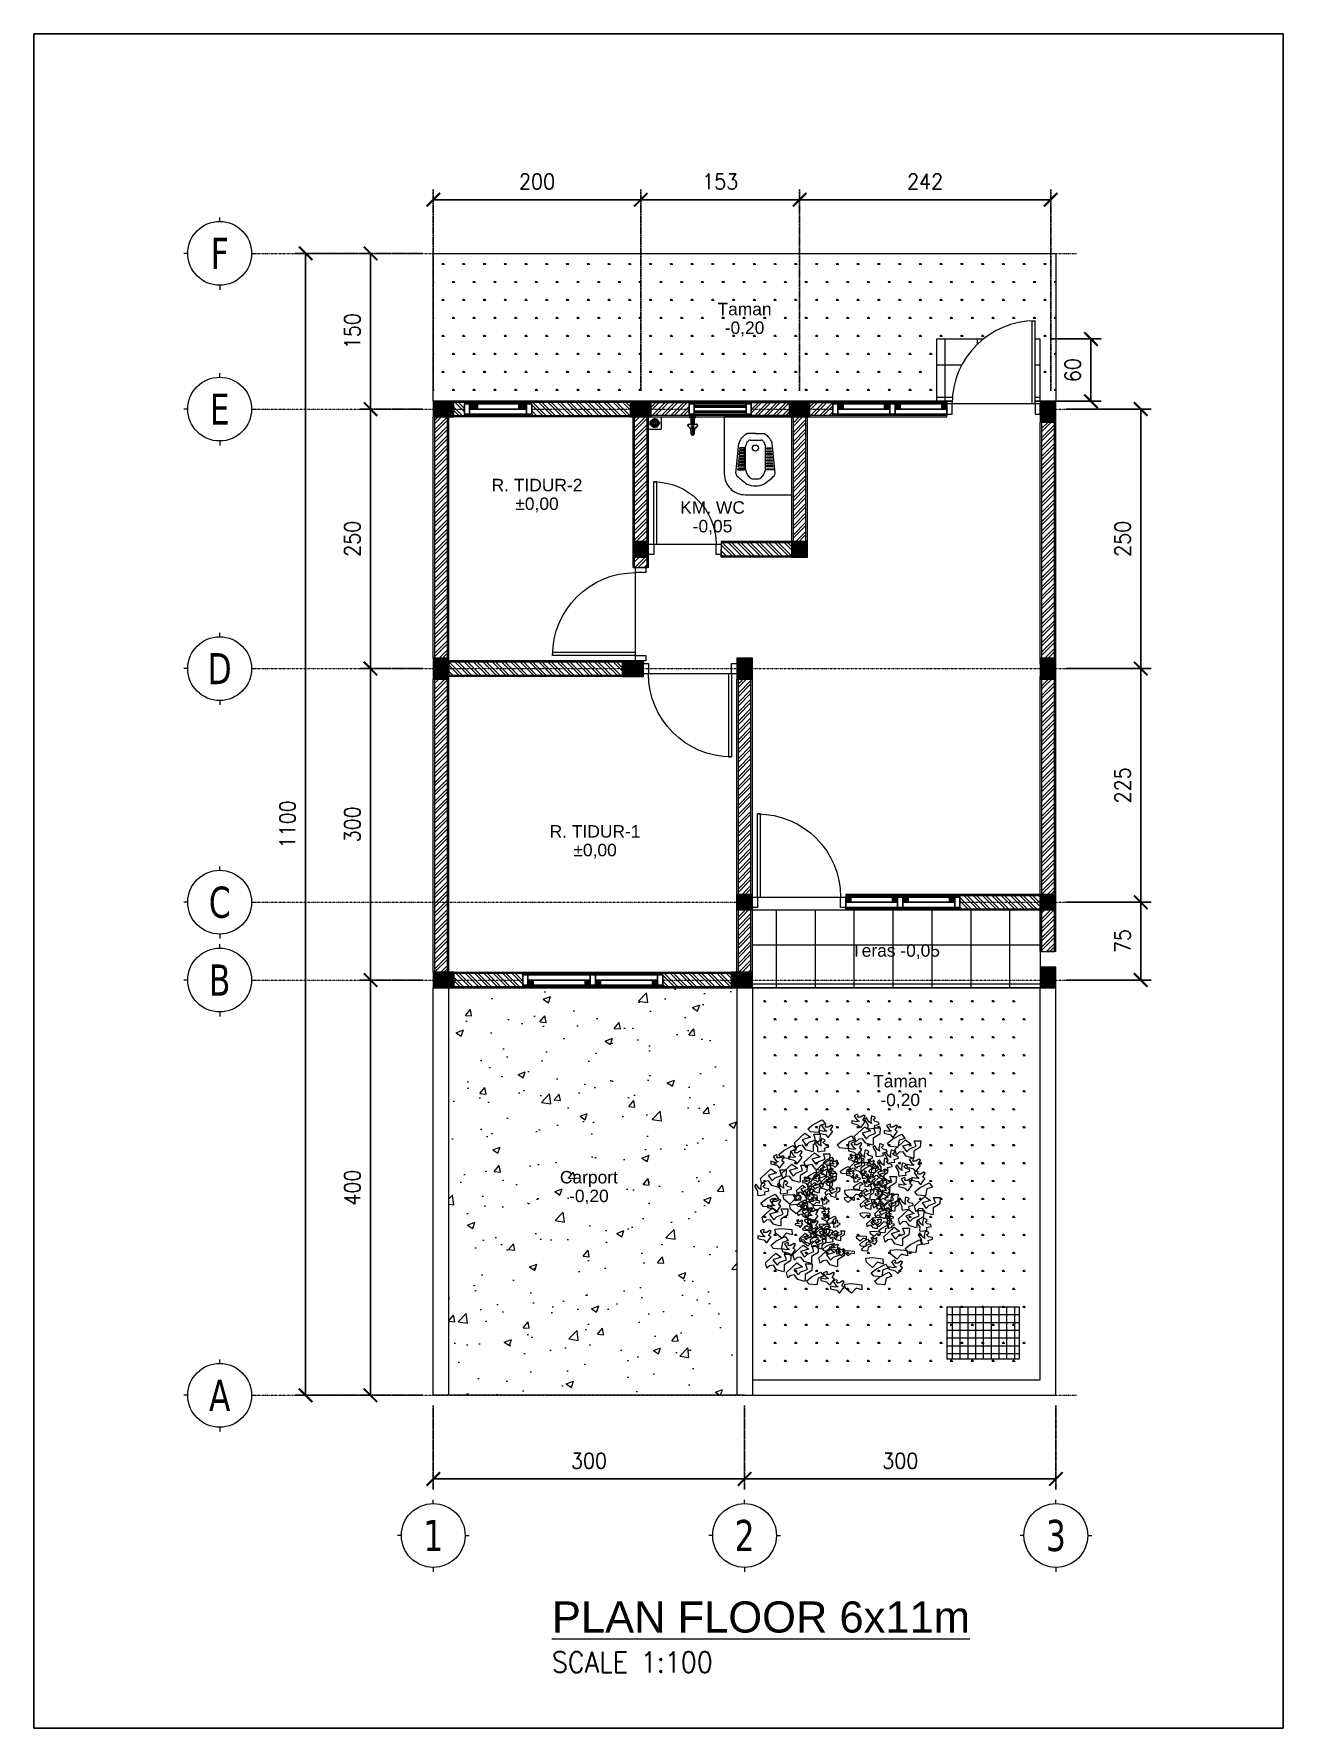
# Model space of a CAD drawing. Header units: inches. Extents: x 21100 to 33138, y 8125 to 24445.
import ezdxf
from ezdxf.enums import TextEntityAlignment as Align

# ---------------------------------------------------------------- set-up
doc = ezdxf.new("R2010")
doc.units = ezdxf.units.IN
doc.header["$MEASUREMENT"] = 0
doc.set_wipeout_variables(frame=1)
doc.linetypes.add('( Hidden )', pattern=[0.375, 0.25, -0.125])
doc.linetypes.add('DASHDOT', pattern=[1, 0.5, -0.25, 0, -0.25])
doc.layers.get('Defpoints').update_dxf_attribs({"color": 251})
for name, color, linetype, lineweight in [('COLUMN', 30, 'Continuous', 13), ('GARIS_AS', 8, 'DASHDOT', 0), ('GARIS_DIM', 2, 'Continuous', 5), ('GARIS_OBJECT', 7, 'Continuous', 13), ('GARIS_TEXT', 6, 'Continuous', 9), ('HATCH', 8, 'Continuous', 5), ('not', 7, 'Continuous', 0), ('SINGLE DOOR', 7, 'Continuous', 9), ('WALL', 42, 'Continuous', 9)]:
    doc.layers.add(name, color=color, linetype=linetype, lineweight=lineweight)
doc.styles.add('Arial', font='arial.ttf')
doc.styles.add('ROMANS', font='romans.shx', dxfattribs={"width": 0.9})
doc.styles.get("Standard").update_dxf_attribs({"font": 'arial.ttf'})
doc.styles.add('style1', font='tahoma.ttf')
doc.dimstyles.new('100 (CM)', dxfattribs={"dimscale": 100, "dimtxt": 1.5, "dimasz": 1.3, "dimexe": 1, "dimexo": 1, "dimgap": 1, "dimtad": 1, "dimdec": 0, "dimlfac": 0.1, "dimzin": 0, "dimdsep": 46, "dimtxsty": 'ROMANS', "dimblk": 'ARCHTICK', "dimcen": 0.09, "dimclrt": 6, "dimadec": 0, "dimazin": 0, "dimtfac": 1, "dimtdec": 0, "dimtmove": 0, "dimatfit": 3, "dimfxl": 1, "dimtolj": 1, "dimtzin": 0, "dimarcsym": 0})

msp = doc.modelspace()

# ---------------------------------------------------------------- texts
at = {"layer": 'GARIS_TEXT', "char_height": 120, "attachment_point": 5, "line_spacing_factor": 0.9}
for s, insert in [('\\A1;Taman\\P-0,20', (27948.5, 21693.3)), ('\\A1;R. TIDUR-2\\P%%P0,00', (25948.5, 19998)), ('\\A1;R. TIDUR-1\\P%%P0,00', (26508, 16661.9)), ('\\A1;Teras -0,05', (29403.4, 15604.5)), ('\\A1;Taman\\P-0,20', (29448.5, 14255.6)), ('\\A1;Carport\\P-0,20', (26448.5, 13330.8))]:
    msp.add_mtext(s, dxfattribs=dict(at, insert=insert))
at = {"layer": 'GARIS_TEXT', "attachment_point": 4}
for s, insert, char_height, style in [('\\A1;{\\LPLAN FLOOR 6x11m}', (26092, 9193.3), 300, 'Arial'), ('\\A1;SCALE 1:100', (26092, 8761.1), 200, 'ROMANS')]:
    msp.add_mtext(s, dxfattribs=dict(at, insert=insert, char_height=char_height, style=style))

# ---------------------------------------------------------------- blocks, each defined once
blk = doc.blocks.new('*U7')
at = {"layer": 'WALL'}
h = blk.add_hatch(dxfattribs=at)
h.set_pattern_fill('STEEL', color=256, scale=20, style=0)
h.set_pattern_definition([(45, (-7001.73, 1e-08), (-44.9013, 44.9013), []), (45, (-7001.73, 31.75), (-44.9013, 44.9013), [])])
h.paths.add_polyline_path([(-1225, -63), (-1225, 62), (0, 62), (0, -63)])
for p, q in [((-1225, 75), (-1225, 0)), ((-1225, 75), (0, 75)), ((-1225, -75), (-1225, 0)), ((0, 75), (0, 0)), ((0, -75), (0, 0)), ((-1225, -75), (0, -75))]:
    blk.add_line(p, q, dxfattribs=at)
blk.add_lwpolyline([(-1225, -63), (-1225, 62), (0, 62), (0, -63)], close=True, dxfattribs=at)
blk = doc.blocks.new('*U17')
at = {"layer": 'WALL'}
h = blk.add_hatch(dxfattribs=at)
h.set_pattern_fill('STEEL', color=256, scale=20, style=0)
h.set_pattern_definition([(45, (-7526.73, 1e-08), (-44.9013, 44.9013), []), (45, (-7526.73, 31.75), (-44.9013, 44.9013), [])])
h.paths.add_polyline_path([(-1825, -63), (-1825, 62), (0, 62), (0, -63)])
for p, q in [((-1825, 75), (-1825, 0)), ((-1825, 75), (0, 75)), ((-1825, -75), (-1825, 0)), ((0, 75), (0, 0)), ((0, -75), (0, 0)), ((-1825, -75), (0, -75))]:
    blk.add_line(p, q, dxfattribs=at)
blk.add_lwpolyline([(-1825, -63), (-1825, 62), (0, 62), (0, -63)], close=True, dxfattribs=at)
blk = doc.blocks.new('KOLOM 150X200')
h = blk.add_hatch(color=256)
h.dxf.hatch_style = 1
h.paths.add_polyline_path([(100, -75), (100, 75), (-100, 75), (-100, -75)])
blk.add_lwpolyline([(-100, 75), (-100, -75), (100, -75), (100, 75)], close=True)
blk = doc.blocks.new('*U3')
at = {"layer": 'WALL'}
h = blk.add_hatch(dxfattribs=at)
h.set_pattern_fill('STEEL', color=256, scale=20, style=0)
h.set_pattern_definition([(45, (-7776.73, 1e-08), (-44.9013, 44.9013), []), (45, (-7776.73, 31.75), (-44.9013, 44.9013), [])])
h.paths.add_polyline_path([(-2875, -63), (-2875, 62), (0, 62), (0, -63)])
for p, q in [((-2875, 75), (-2875, 0)), ((-2875, 75), (0, 75)), ((-2875, -75), (-2875, 0)), ((0, 75), (0, 0)), ((0, -75), (0, 0)), ((-2875, -75), (0, -75))]:
    blk.add_line(p, q, dxfattribs=at)
blk.add_lwpolyline([(-2875, -63), (-2875, 62), (0, 62), (0, -63)], close=True, dxfattribs=at)
blk = doc.blocks.new('SINGLE DOOR 80CM')
blk.add_wipeout([(-900, -25), (-900, 75), (0, 75), (0, -25)]).dxf.layer = 'SINGLE DOOR'
at = {"layer": 'SINGLE DOOR'}
for q in [(-50, 875), (-850, 75)]:
    blk.add_line((-50, 75), q, dxfattribs=at)
blk.add_lwpolyline([(-80, 75), (-80, 875), (-50, 875)], dxfattribs=at)
for points in [[(-900, -25), (-850, -25), (-850, 75), (-900, 75)], [(-50, -25), (0, -25), (0, 75), (-50, 75)]]:
    blk.add_lwpolyline(points, close=True, dxfattribs=at)
blk.add_arc((-50, 75), 800, 90, 180, dxfattribs=at)
blk = doc.blocks.new('SINGLE DOOR 70CM')
blk.add_wipeout([(-700, 25), (-700, 125), (0, 125), (0, 25)]).dxf.layer = 'SINGLE DOOR'
at = {"layer": 'SINGLE DOOR'}
for q in [(-50, 725), (-650, 125)]:
    blk.add_line((-50, 125), q, dxfattribs=at)
blk.add_lwpolyline([(-80, 125), (-80, 725), (-50, 725)], dxfattribs=at)
for points in [[(-700, 25), (-650, 25), (-650, 125), (-700, 125)], [(-50, 25), (0, 25), (0, 125), (-50, 125)]]:
    blk.add_lwpolyline(points, close=True, dxfattribs=at)
blk.add_arc((-50, 125), 600, 90, 180, dxfattribs=at)
blk = doc.blocks.new('KOLOM 150X150')
h = blk.add_hatch(color=256)
h.dxf.hatch_style = 1
h.paths.add_polyline_path([(-75, -75), (75, -75), (75, 75), (-75, 75)])
blk.add_lwpolyline([(-75, -75), (75, -75), (75, 75), (-75, 75)], close=True)
blk = doc.blocks.new('*U8')
at = {"layer": 'WALL'}
h = blk.add_hatch(dxfattribs=at)
h.set_pattern_fill('STEEL', color=256, scale=20, style=0)
h.set_pattern_definition([(45, (-6926.73, 1e-08), (-44.9013, 44.9013), []), (45, (-6926.73, 31.75), (-44.9013, 44.9013), [])])
h.paths.add_polyline_path([(-680, -63), (-680, 62), (0, 62), (0, -63)])
for p, q in [((-680, 75), (-680, 0)), ((-680, 75), (0, 75)), ((-680, -75), (-680, 0)), ((0, 75), (0, 0)), ((0, -75), (0, 0)), ((-680, -75), (0, -75))]:
    blk.add_line(p, q, dxfattribs=at)
blk.add_lwpolyline([(-680, -63), (-680, 62), (0, 62), (0, -63)], close=True, dxfattribs=at)
blk = doc.blocks.new('*U9')
at = {"layer": 'WALL'}
h = blk.add_hatch(dxfattribs=at)
h.set_pattern_fill('STEEL', color=256, scale=20, style=0)
h.set_pattern_definition([(45, (-7226.73, 1e-08), (-44.9013, 44.9013), []), (45, (-7226.73, 31.75), (-44.9013, 44.9013), [])])
h.paths.add_polyline_path([(-1450, -63), (-1450, 62), (0, 62), (0, -63)])
for p, q in [((-1450, 75), (-1450, 0)), ((-1450, 75), (0, 75)), ((-1450, -75), (-1450, 0)), ((0, 75), (0, 0)), ((0, -75), (0, 0)), ((-1450, -75), (0, -75))]:
    blk.add_line(p, q, dxfattribs=at)
blk.add_lwpolyline([(-1450, -63), (-1450, 62), (0, 62), (0, -63)], close=True, dxfattribs=at)
blk = doc.blocks.new('A$Cfd2c6ee5')
at = {"lineweight": 13}
for p, q in [((-128, 160), (-128, 40)), ((-128, 160), (-8, 160)), ((-8, 40), (-128, 40)), ((-108, 111), (-109, 106)), ((-109, 106), (-109, 101)), ((-109, 101), (-109, 96)), ((-109, 96), (-108, 91)), ((-106, 116), (-108, 111)), ((-107, 110), (-108, 105)), ((-108, 105), (-108, 101)), ((-108, 101), (-108, 96)), ((-108, 96), (-108, 92)), ((-108, 92), (-106, 87)), ((-108, 91), (-107, 86)), ((-106, 114), (-107, 110)), ((-107, 86), (-105, 81)), ((-104, 120), (-106, 116)), ((-104, 118), (-106, 114)), ((-104, 109), (-106, 100)), ((-106, 100), (-104, 91)), ((-106, 87), (-105, 83)), ((-105, 83), (-103, 79)), ((-105, 81), (-102, 77)), ((-101, 124), (-104, 120)), ((-102, 122), (-104, 118)), ((-101, 117), (-104, 109)), ((-104, 91), (-101, 83)), ((-103, 79), (-100, 75)), ((-99, 126), (-102, 122)), ((-102, 77), (-99, 73)), ((-98, 128), (-101, 124)), ((-95, 124), (-101, 117)), ((-101, 102), (-100, 108)), ((-101, 102), (-100, 103)), ((-101, 100), (-101, 102)), ((-101, 98), (-101, 100)), ((-100, 96), (-101, 98)), ((-100, 92), (-101, 98)), ((-101, 83), (-95, 76)), ((-100, 108), (-98, 113)), ((-100, 103), (-96, 100)), ((-96, 100), (-100, 96)), ((-98, 86), (-100, 92)), ((-100, 75), (-97, 72)), ((-96, 129), (-99, 126)), ((-99, 73), (-95, 69)), ((-94, 132), (-98, 128)), ((-98, 113), (-97, 115)), ((-96, 112), (-98, 113)), ((-98, 86), (-96, 88)), ((-97, 85), (-98, 86)), ((-97, 115), (-95, 118)), ((-97, 106), (-93, 109)), ((-93, 103), (-97, 106)), ((-97, 94), (-93, 97)), ((-93, 90), (-97, 94)), ((-95, 82), (-97, 85)), ((-97, 72), (-94, 69)), ((-92, 132), (-96, 129)), ((-93, 115), (-96, 112)), ((-96, 88), (-93, 84)), ((-88, 130), (-95, 124)), ((-95, 118), (-93, 121)), ((-95, 118), (-93, 115)), ((-93, 84), (-95, 82)), ((-93, 79), (-95, 82)), ((-95, 76), (-88, 70)), ((-95, 69), (-91, 66)), ((-90, 135), (-94, 132)), ((-94, 69), (-90, 66)), ((-90, 118), (-93, 121)), ((-93, 121), (-92, 121)), ((-93, 109), (-90, 106)), ((-90, 106), (-93, 103)), ((-93, 97), (-90, 94)), ((-90, 94), (-93, 90)), ((-93, 79), (-90, 81)), ((-92, 79), (-93, 79)), ((-88, 134), (-92, 132)), ((-92, 121), (-89, 124)), ((-89, 76), (-92, 79)), ((-91, 66), (-87, 63)), ((-85, 137), (-90, 135)), ((-87, 122), (-90, 118)), ((-90, 112), (-87, 116)), ((-87, 109), (-90, 112)), ((-90, 100), (-87, 103)), ((-87, 96), (-90, 100)), ((-90, 87), (-87, 91)), ((-87, 84), (-90, 87)), ((-90, 81), (-87, 78)), ((-90, 66), (-86, 64)), ((-89, 124), (-86, 126)), ((-89, 124), (-87, 122)), ((-87, 78), (-89, 76)), ((-86, 74), (-89, 76)), ((-84, 137), (-88, 134)), ((-80, 133), (-88, 130)), ((-88, 70), (-80, 67)), ((-87, 116), (-84, 112)), ((-84, 112), (-87, 109)), ((-87, 103), (-84, 100)), ((-84, 100), (-87, 96)), ((-87, 91), (-84, 87)), ((-84, 87), (-87, 84)), ((-87, 63), (-82, 61)), ((-86, 126), (-81, 128)), ((-84, 124), (-86, 126)), ((-86, 126), (-86, 126)), ((-86, 74), (-84, 75)), ((-81, 72), (-86, 74)), ((-86, 74), (-86, 74)), ((-86, 64), (-82, 62)), ((-85, 137), (-85, 147)), ((-84, 147), (-85, 147)), ((-84, 146), (-84, 147)), ((-52, 147), (-84, 147)), ((-52, 146), (-84, 146)), ((-84, 137), (-84, 146)), ((-81, 128), (-84, 124)), ((-84, 119), (-81, 122)), ((-81, 115), (-84, 119)), ((-84, 106), (-81, 109)), ((-81, 103), (-84, 106)), ((-84, 94), (-81, 97)), ((-81, 90), (-84, 94)), ((-84, 81), (-81, 85)), ((-81, 78), (-84, 81)), ((-84, 75), (-81, 72)), ((-82, 62), (-77, 61)), ((-82, 61), (-77, 60)), ((-81, 128), (-79, 129)), ((-81, 128), (-81, 128)), ((-81, 122), (-77, 119)), ((-77, 119), (-81, 115)), ((-81, 109), (-77, 106)), ((-77, 106), (-81, 103)), ((-81, 97), (-77, 94)), ((-77, 94), (-81, 90)), ((-81, 85), (-77, 81)), ((-77, 81), (-81, 78)), ((-81, 72), (-81, 72)), ((-79, 71), (-81, 72)), ((-71, 134), (-80, 133)), ((-80, 67), (-71, 66)), ((-79, 129), (-71, 130)), ((-71, 70), (-79, 71)), ((-78, 125), (-75, 128)), ((-75, 121), (-78, 125)), ((-78, 112), (-75, 116)), ((-75, 109), (-78, 112)), ((-78, 100), (-75, 103)), ((-75, 96), (-78, 100)), ((-78, 87), (-75, 91)), ((-75, 84), (-78, 87)), ((-78, 75), (-75, 78)), ((-75, 72), (-78, 75)), ((-77, 61), (-73, 60)), ((-77, 60), (-77, 58)), ((-77, 58), (-76, 56)), ((-76, 56), (-75, 54)), ((-75, 128), (-71, 125)), ((-71, 125), (-75, 121)), ((-75, 116), (-71, 112)), ((-71, 112), (-75, 109)), ((-75, 103), (-71, 100)), ((-71, 100), (-75, 96)), ((-75, 91), (-71, 87)), ((-71, 87), (-75, 84)), ((-75, 78), (-71, 75)), ((-71, 75), (-75, 72)), ((-75, 54), (-73, 52)), ((-73, 60), (-68, 60)), ((-73, 52), (-71, 51)), ((-72, 119), (-68, 122)), ((-68, 115), (-72, 119)), ((-72, 106), (-68, 109)), ((-68, 103), (-72, 106)), ((-72, 94), (-68, 97)), ((-68, 90), (-72, 94)), ((-72, 81), (-68, 85)), ((-68, 78), (-72, 81)), ((-69, 134), (-71, 134)), ((-68, 128), (-71, 130)), ((-71, 130), (-71, 130)), ((-71, 130), (-67, 129)), ((-71, 70), (-68, 72)), ((-67, 70), (-71, 70)), ((-71, 70), (-71, 70)), ((-71, 66), (-69, 66)), ((-71, 51), (-68, 51)), ((-69, 134), (-68, 134)), ((-68, 134), (-69, 134)), ((-68, 65), (-69, 66)), ((-69, 66), (-68, 66)), ((-68, 134), (-68, 134)), ((-62, 133), (-68, 134)), ((-67, 129), (-68, 128)), ((-68, 122), (-65, 119)), ((-65, 119), (-68, 115)), ((-68, 109), (-65, 106)), ((-65, 106), (-68, 103)), ((-68, 97), (-65, 94)), ((-65, 94), (-68, 90)), ((-68, 85), (-65, 81)), ((-65, 81), (-68, 78)), ((-68, 72), (-67, 70)), ((-68, 66), (-62, 67)), ((-68, 66), (-68, 65)), ((-68, 60), (-64, 60)), ((-68, 51), (-66, 51)), ((-67, 129), (-63, 129)), ((-63, 71), (-67, 70)), ((-66, 125), (-62, 128)), ((-62, 121), (-66, 125)), ((-66, 112), (-62, 116)), ((-62, 109), (-66, 112)), ((-66, 100), (-62, 103)), ((-62, 96), (-66, 100)), ((-66, 87), (-62, 91)), ((-62, 84), (-66, 87)), ((-66, 75), (-62, 78)), ((-62, 72), (-66, 75)), ((-66, 51), (-64, 52)), ((-64, 60), (-59, 61)), ((-64, 52), (-62, 54)), ((-63, 129), (-56, 126)), ((-56, 74), (-63, 71)), ((-54, 130), (-62, 133)), ((-62, 128), (-59, 125)), ((-59, 125), (-62, 121)), ((-62, 116), (-59, 112)), ((-59, 112), (-62, 109)), ((-62, 103), (-59, 100)), ((-59, 100), (-62, 96)), ((-62, 91), (-59, 87)), ((-59, 87), (-62, 84)), ((-62, 78), (-59, 75)), ((-59, 75), (-62, 72)), ((-62, 67), (-54, 70)), ((-62, 54), (-61, 56)), ((-61, 56), (-60, 58)), ((-60, 60), (-55, 61)), ((-60, 58), (-60, 60)), ((-59, 119), (-56, 122)), ((-56, 115), (-59, 119)), ((-59, 106), (-56, 109)), ((-56, 103), (-59, 106)), ((-59, 94), (-56, 97)), ((-56, 90), (-59, 94)), ((-59, 81), (-56, 85)), ((-56, 78), (-59, 81)), ((-59, 61), (-55, 62)), ((-56, 126), (-50, 121)), ((-56, 122), (-53, 119)), ((-53, 119), (-56, 115)), ((-56, 109), (-53, 106)), ((-53, 106), (-56, 103)), ((-56, 97), (-53, 94)), ((-53, 94), (-56, 90)), ((-56, 85), (-53, 81)), ((-53, 81), (-56, 78)), ((-50, 79), (-56, 74)), ((-55, 62), (-51, 64)), ((-55, 61), (-50, 63)), ((-54, 130), (-53, 131)), ((-54, 130), (-54, 130)), ((-51, 127), (-54, 130)), ((-54, 70), (-51, 73)), ((-53, 68), (-54, 70)), ((-54, 70), (-54, 70)), ((-53, 131), (-49, 128)), ((-53, 112), (-50, 116)), ((-50, 109), (-53, 112)), ((-53, 100), (-50, 103)), ((-50, 96), (-53, 100)), ((-53, 87), (-50, 91)), ((-50, 84), (-53, 87)), ((-49, 72), (-53, 68)), ((-52, 137), (-52, 147)), ((-52, 146), (-52, 147)), ((-52, 147), (-52, 147)), ((-52, 137), (-52, 146)), ((-48, 134), (-52, 137)), ((-47, 135), (-52, 137)), ((-49, 128), (-51, 127)), ((-47, 124), (-51, 127)), ((-51, 73), (-47, 75)), ((-51, 73), (-49, 72)), ((-51, 64), (-47, 66)), ((-50, 121), (-45, 115)), ((-50, 116), (-46, 112)), ((-46, 112), (-50, 109)), ((-50, 103), (-46, 100)), ((-46, 100), (-50, 96)), ((-50, 91), (-46, 87)), ((-46, 87), (-50, 84)), ((-45, 85), (-50, 79)), ((-50, 63), (-46, 66)), ((-45, 132), (-48, 134)), ((-43, 132), (-47, 135)), ((-47, 125), (-43, 122)), ((-47, 124), (-47, 125)), ((-47, 124), (-47, 124)), ((-44, 121), (-47, 124)), ((-47, 106), (-44, 109)), ((-44, 103), (-47, 106)), ((-47, 94), (-44, 97)), ((-44, 90), (-47, 94)), ((-47, 76), (-44, 79)), ((-43, 78), (-47, 75)), ((-47, 75), (-47, 76)), ((-47, 75), (-47, 75)), ((-47, 66), (-43, 69)), ((-46, 66), (-42, 69)), ((-41, 129), (-45, 132)), ((-45, 115), (-43, 109)), ((-43, 91), (-45, 85)), ((-43, 122), (-44, 121)), ((-42, 117), (-44, 121)), ((-44, 109), (-43, 109)), ((-42, 104), (-44, 103)), ((-44, 97), (-42, 95)), ((-43, 91), (-44, 90)), ((-44, 79), (-42, 82)), ((-44, 79), (-43, 78)), ((-39, 128), (-43, 132)), ((-43, 109), (-42, 108)), ((-42, 92), (-43, 91)), ((-43, 69), (-40, 72)), ((-42, 117), (-40, 119)), ((-40, 113), (-42, 117)), ((-42, 117), (-42, 117)), ((-42, 108), (-42, 104)), ((-42, 104), (-41, 100)), ((-41, 100), (-42, 95)), ((-42, 95), (-42, 92)), ((-42, 83), (-40, 87)), ((-42, 82), (-42, 83)), ((-40, 81), (-42, 82)), ((-42, 69), (-38, 73)), ((-38, 126), (-41, 129)), ((-40, 119), (-37, 115)), ((-37, 115), (-40, 113)), ((-38, 109), (-40, 113)), ((-40, 87), (-38, 91)), ((-40, 87), (-37, 84)), ((-37, 84), (-40, 81)), ((-40, 72), (-37, 75)), ((-36, 124), (-39, 128)), ((-35, 122), (-38, 126)), ((-37, 103), (-38, 109)), ((-38, 91), (-37, 97)), ((-38, 73), (-35, 77)), ((-37, 103), (-34, 100)), ((-37, 103), (-37, 103)), ((-37, 100), (-37, 103)), ((-34, 100), (-37, 96)), ((-37, 97), (-37, 100)), ((-37, 96), (-37, 97)), ((-37, 75), (-34, 79)), ((-33, 120), (-36, 124)), ((-33, 118), (-35, 122)), ((-35, 77), (-32, 81)), ((-34, 79), (-32, 83)), ((-31, 116), (-33, 120)), ((-31, 114), (-33, 118)), ((-32, 83), (-30, 87)), ((-32, 81), (-30, 86)), ((-29, 111), (-31, 116)), ((-30, 110), (-31, 114)), ((-29, 105), (-30, 110)), ((-30, 87), (-29, 92)), ((-30, 86), (-29, 91)), ((-28, 106), (-29, 111)), ((-28, 101), (-29, 105)), ((-29, 96), (-28, 101)), ((-29, 92), (-29, 96)), ((-29, 91), (-28, 96)), ((-28, 101), (-28, 106)), ((-28, 96), (-28, 101)), ((-8, 160), (-8, 40))]:
    blk.add_line(p, q, dxfattribs=at)
blk = doc.blocks.new('gfeui')
for p, q in [((36699, 8944), (36699, 8995)), ((36714, 9114), (36714, 8903)), ((36728, 8944), (36728, 8995)), ((36682, 8932), (36682, 8935)), ((36745, 8932), (36682, 8932)), ((36693, 8937), (36684, 8937)), ((36744, 8937), (36684, 8937)), ((36696, 8932), (36698, 8931)), ((36696, 8932), (36696, 8913)), ((36696, 8913), (36731, 8913)), ((36696, 8913), (36700, 8909)), ((36698, 8911), (36698, 8931)), ((36729, 8931), (36698, 8931)), ((36729, 8911), (36698, 8911)), ((36728, 8940), (36700, 8940)), ((36700, 8909), (36727, 8909)), ((36727, 8909), (36731, 8913)), ((36729, 8931), (36731, 8932)), ((36729, 8911), (36729, 8931)), ((36731, 8913), (36731, 8932)), ((36744, 8937), (36735, 8937)), ((36745, 8935), (36745, 8932))]:
    blk.add_line(p, q)
for points in [[(36670, 9021), (36688, 9041)], [(36680, 9004), (36706, 9009)], [(36704, 9080), (36696, 9055)], [(36748, 9004), (36722, 9009)], [(36723, 9080), (36732, 9055)], [(36757, 9021), (36740, 9041)]]:
    blk.add_lwpolyline(points)
for points, knots in [([(36670, 9021), (36666, 9017), (36667, 9010), (36671, 9007), (36673, 9005), (36677, 9004), (36680, 9004)], [0, 0, 0, 0, 1, 1, 1, 2, 2, 2, 2]), ([(36714, 9023), (36720, 9023), (36725, 9028), (36725, 9035), (36725, 9041), (36720, 9047), (36714, 9047), (36707, 9047), (36702, 9041), (36702, 9035), (36702, 9028), (36707, 9023), (36714, 9023), (36714, 9023), (36714, 9023), (36714, 9023)], [0, 0, 0, 0, 1, 1, 1, 2, 2, 2, 3, 3, 3, 4, 4, 4, 5, 5, 5, 5]), ([(36723, 9080), (36721, 9085), (36716, 9088), (36711, 9086), (36708, 9085), (36705, 9083), (36704, 9080)], [0, 0, 0, 0, 1, 1, 1, 2, 2, 2, 2]), ([(36748, 9004), (36753, 9003), (36759, 9007), (36760, 9012), (36760, 9015), (36759, 9018), (36757, 9021)], [0, 0, 0, 0, 1, 1, 1, 2, 2, 2, 2])]:
    blk.add_open_spline(points, degree=3, knots=knots)
for points in [[(36688, 9041), (36691, 9045), (36694, 9050), (36696, 9055)], [(36694, 9050), (36695, 9053), (36695, 9057), (36696, 9060)], [(36696, 9060), (36699, 9071), (36700, 9082), (36700, 9093)], [(36699, 8995), (36699, 8999), (36699, 9004), (36697, 9008)], [(36714, 9107), (36706, 9106), (36700, 9101), (36700, 9093)], [(36722, 9009), (36717, 9011), (36711, 9011), (36706, 9009)], [(36727, 9093), (36727, 9101), (36721, 9107), (36714, 9107)], [(36727, 9093), (36727, 9082), (36729, 9071), (36731, 9060)], [(36730, 9008), (36729, 9004), (36728, 8999), (36728, 8995)], [(36731, 9060), (36732, 9057), (36733, 9053), (36734, 9050)], [(36732, 9055), (36733, 9050), (36736, 9045), (36740, 9041)], [(36684, 8937), (36683, 8937), (36682, 8936), (36682, 8935)], [(36693, 8937), (36696, 8937), (36699, 8940), (36699, 8944)], [(36728, 8944), (36728, 8940), (36731, 8937), (36735, 8937)], [(36745, 8935), (36745, 8936), (36745, 8937), (36744, 8937)]]:
    blk.add_open_spline(points, degree=3)
blk = doc.blocks.new('TOILET JONGKOK')
for p, q in [((0, 0.063), (-0.08, 0.063)), ((-0.051, 0), (0.051, 0)), ((0, 0.063), (0.08, 0.063)), ((-0.189, -0.319), (-0.161, -0.033)), ((-0.161, -0.174), (-0.159, -0.161)), ((-0.108, -0.161), (-0.159, -0.161)), ((-0.158, -0.144), (-0.157, -0.131)), ((-0.158, -0.144), (-0.108, -0.144)), ((-0.108, -0.131), (-0.157, -0.131)), ((-0.155, -0.117), (-0.154, -0.104)), ((-0.155, -0.117), (-0.108, -0.117)), ((-0.108, -0.104), (-0.154, -0.104)), ((-0.152, -0.087), (-0.151, -0.075)), ((-0.152, -0.087), (-0.108, -0.087)), ((-0.108, -0.075), (-0.151, -0.075)), ((-0.108, -0.087), (-0.108, -0.075)), ((-0.108, -0.117), (-0.108, -0.104)), ((-0.108, -0.144), (-0.108, -0.131)), ((-0.108, -0.174), (-0.108, -0.161)), ((-0.096, -0.279), (-0.096, -0.063)), ((0.096, -0.279), (0.096, -0.063)), ((0.108, -0.075), (0.151, -0.075)), ((0.108, -0.087), (0.108, -0.075)), ((0.152, -0.087), (0.108, -0.087)), ((0.108, -0.104), (0.154, -0.104)), ((0.108, -0.117), (0.108, -0.104)), ((0.155, -0.117), (0.108, -0.117)), ((0.108, -0.131), (0.157, -0.131)), ((0.108, -0.144), (0.108, -0.131)), ((0.158, -0.144), (0.108, -0.144)), ((0.108, -0.174), (0.108, -0.161)), ((0.108, -0.161), (0.159, -0.161)), ((0.152, -0.087), (0.151, -0.075)), ((0.155, -0.117), (0.154, -0.104)), ((0.158, -0.144), (0.157, -0.131)), ((0.161, -0.174), (0.159, -0.161)), ((0.189, -0.32), (0.161, -0.033)), ((-0.172, -0.288), (-0.171, -0.276)), ((-0.172, -0.288), (-0.108, -0.288)), ((-0.108, -0.276), (-0.171, -0.276)), ((-0.169, -0.259), (-0.168, -0.246)), ((-0.169, -0.259), (-0.108, -0.259)), ((-0.108, -0.246), (-0.168, -0.246)), ((-0.167, -0.231), (-0.165, -0.219)), ((-0.167, -0.231), (-0.108, -0.231)), ((-0.108, -0.219), (-0.165, -0.219)), ((-0.164, -0.202), (-0.162, -0.189)), ((-0.164, -0.202), (-0.108, -0.202)), ((-0.108, -0.189), (-0.162, -0.189)), ((-0.161, -0.174), (-0.108, -0.174)), ((-0.108, -0.202), (-0.108, -0.189)), ((-0.108, -0.231), (-0.108, -0.219)), ((-0.108, -0.259), (-0.108, -0.246)), ((-0.108, -0.288), (-0.108, -0.276)), ((0.161, -0.174), (0.108, -0.174)), ((0.108, -0.189), (0.162, -0.189)), ((0.108, -0.202), (0.108, -0.189)), ((0.164, -0.202), (0.108, -0.202)), ((0.108, -0.231), (0.108, -0.219)), ((0.108, -0.219), (0.165, -0.219)), ((0.167, -0.231), (0.108, -0.231)), ((0.108, -0.246), (0.168, -0.246)), ((0.108, -0.259), (0.108, -0.246)), ((0.169, -0.259), (0.108, -0.259)), ((0.108, -0.276), (0.171, -0.276)), ((0.108, -0.288), (0.108, -0.276)), ((0.172, -0.288), (0.108, -0.288)), ((0.164, -0.202), (0.162, -0.189)), ((0.167, -0.231), (0.165, -0.219)), ((0.169, -0.259), (0.168, -0.246)), ((0.172, -0.288), (0.171, -0.276)), ((-0.031, -0.373), (0.031, -0.373))]:
    blk.add_line(p, q)
blk.add_circle((-0.001, -0.077), 0.029)
for centre, radius, start, end in [((-0.007, -0.082), 0.162, 116.9171, 159.7262), ((-0.051, -0.03), 0.03, 90, 151.2906), ((0.051, -0.03), 0.03, 28.7094, 90), ((0.007, -0.082), 0.162, 20.2738, 63.0829), ((-0.131, -0.036), 0.03, 159.7262, 174.2822), ((0.131, -0.036), 0.03, 5.7178, 20.2738), ((-0.159, -0.322), 0.03, 174.2822, 227.5785), ((-0.066, -0.279), 0.03, 180, 197.3278), ((-0.081, -0.281), 0.015, 180, 196.8231), ((0.066, -0.279), 0.03, 342.6722, 0), ((0.159, -0.323), 0.03, 313.8801, 5.7178), ((0.671, 0.586), 1.261, 227.5785, 233.44), ((0, -0.232), 0.21, 247.5891, 292.4109), ((-0.031, -0.343), 0.03, 224.968, 270), ((0.031, -0.343), 0.03, 270, 315.032), ((-0.384, 0.242), 0.813, 304.7541, 313.8801)]:
    blk.add_arc(centre, radius, start, end)
at = {"extrusion": (0, 0, -1)}
for centre, major_axis, start_param, end_param in [((0, -0.158), (0, -0.2), 2.0649, 2.358485), ((0, -0.158), (0, -0.2), 3.924701, 4.218286), ((0, -0.188), (0, 0.2), 9.924394, 10.475795), ((0, -0.188), (0, 0.2), 8.373761, 8.925162)]:
    blk.add_ellipse(centre, major_axis=major_axis, ratio=0.545194, start_param=start_param, end_param=end_param, dxfattribs=at)
blk = doc.blocks.new('*U13')
at = {"layer": 'WALL'}
h = blk.add_hatch(dxfattribs=at)
h.set_pattern_fill('STEEL', color=256, scale=20, style=0)
h.set_pattern_definition([(45, (-8101.73, 1e-08), (-44.9013, 44.9013), []), (45, (-8101.73, 31.75), (-44.9013, 44.9013), [])])
h.paths.add_polyline_path([(-2325, -63), (-2325, 62), (0, 62), (0, -63)])
for p, q in [((-2325, 75), (-2325, 0)), ((-2325, 75), (0, 75)), ((-2325, -75), (-2325, 0)), ((0, 75), (0, 0)), ((0, -75), (0, 0)), ((-2325, -75), (0, -75))]:
    blk.add_line(p, q, dxfattribs=at)
blk.add_lwpolyline([(-2325, -63), (-2325, 62), (0, 62), (0, -63)], close=True, dxfattribs=at)
blk = doc.blocks.new('_ArchTick')
at = {"color": 0, "linetype": 'ByBlock', "const_width": 0.15}
blk.add_lwpolyline([(-0.5, -0.5), (0.5, 0.5)], dxfattribs=at)
blk = doc.blocks.new('*D47')
at = {"layer": 'Defpoints', "color": 0, "ltscale": 2, "transparency": 16777216}
for p in [(28479, 22848), (28479, 20906), (30899, 20906)]:
    blk.add_point(p, dxfattribs=at)
at = {"layer": 'GARIS_DIM', "color": 0, "linetype": '( Hidden )', "lineweight": -2, "ltscale": 2, "transparency": 16777216}
for p, q in [((28479, 21006), (28479, 22948)), ((30899, 21006), (30899, 22948))]:
    blk.add_line(p, q, dxfattribs=at)
at = {"layer": 'GARIS_DIM', "color": 0, "lineweight": -2, "ltscale": 2, "transparency": 16777216}
blk.add_line((30899, 22848), (28479, 22848), dxfattribs=at)
at = {"layer": 'GARIS_DIM', "color": 0, "lineweight": -2, "ltscale": 2, "transparency": 16777216, "xscale": 130, "yscale": 130, "zscale": 130, "rotation": 180}
blk.add_blockref('_ArchTick', (28479, 22848), dxfattribs=at)
at = {"layer": 'GARIS_DIM', "color": 0, "lineweight": -2, "ltscale": 2, "transparency": 16777216, "xscale": 130, "yscale": 130, "zscale": 130}
blk.add_blockref('_ArchTick', (30899, 22848), dxfattribs=at)
at = {"layer": 'GARIS_DIM', "color": 6, "ltscale": 2, "transparency": 16777216, "insert": (29689, 23023), "char_height": 150, "attachment_point": 5, "style": 'ROMANS'}
blk.add_mtext('\\A1;242', dxfattribs=at)
blk = doc.blocks.new('*D54')
at = {"layer": 'Defpoints', "color": 0, "ltscale": 2, "transparency": 16777216}
for p in [(26949, 22848), (26949, 20906), (28479, 20906)]:
    blk.add_point(p, dxfattribs=at)
at = {"layer": 'GARIS_DIM', "color": 0, "linetype": '( Hidden )', "lineweight": -2, "ltscale": 2, "transparency": 16777216}
for p, q in [((26949, 21006), (26949, 22948)), ((28479, 21006), (28479, 22948))]:
    blk.add_line(p, q, dxfattribs=at)
at = {"layer": 'GARIS_DIM', "color": 0, "lineweight": -2, "ltscale": 2, "transparency": 16777216}
blk.add_line((28479, 22848), (26949, 22848), dxfattribs=at)
at = {"layer": 'GARIS_DIM', "color": 0, "lineweight": -2, "ltscale": 2, "transparency": 16777216, "xscale": 130, "yscale": 130, "zscale": 130, "rotation": 180}
blk.add_blockref('_ArchTick', (26949, 22848), dxfattribs=at)
at = {"layer": 'GARIS_DIM', "color": 0, "lineweight": -2, "ltscale": 2, "transparency": 16777216, "xscale": 130, "yscale": 130, "zscale": 130}
blk.add_blockref('_ArchTick', (28479, 22848), dxfattribs=at)
at = {"layer": 'GARIS_DIM', "color": 6, "ltscale": 2, "transparency": 16777216, "insert": (27714, 23023), "char_height": 150, "attachment_point": 5, "style": 'ROMANS'}
blk.add_mtext('\\A1;153', dxfattribs=at)
blk = doc.blocks.new('*D55')
at = {"layer": 'Defpoints', "color": 0, "ltscale": 2, "transparency": 16777216}
for p in [(24949, 22848), (24949, 20906), (26949, 20906)]:
    blk.add_point(p, dxfattribs=at)
at = {"layer": 'GARIS_DIM', "color": 0, "linetype": '( Hidden )', "lineweight": -2, "ltscale": 2, "transparency": 16777216}
for p, q in [((24949, 21006), (24949, 22948)), ((26949, 21006), (26949, 22948))]:
    blk.add_line(p, q, dxfattribs=at)
at = {"layer": 'GARIS_DIM', "color": 0, "lineweight": -2, "ltscale": 2, "transparency": 16777216}
blk.add_line((26949, 22848), (24949, 22848), dxfattribs=at)
at = {"layer": 'GARIS_DIM', "color": 0, "lineweight": -2, "ltscale": 2, "transparency": 16777216, "xscale": 130, "yscale": 130, "zscale": 130, "rotation": 180}
blk.add_blockref('_ArchTick', (24949, 22848), dxfattribs=at)
at = {"layer": 'GARIS_DIM', "color": 0, "lineweight": -2, "ltscale": 2, "transparency": 16777216, "xscale": 130, "yscale": 130, "zscale": 130}
blk.add_blockref('_ArchTick', (26949, 22848), dxfattribs=at)
at = {"layer": 'GARIS_DIM', "color": 6, "ltscale": 2, "transparency": 16777216, "insert": (25949, 23023), "char_height": 150, "attachment_point": 5, "style": 'ROMANS'}
blk.add_mtext('\\A1;200', dxfattribs=at)
blk = doc.blocks.new('*D48')
at = {"layer": 'Defpoints', "color": 0, "ltscale": 2, "transparency": 16777216}
for p in [(24949, 20831), (24344, 18331), (24949, 18331)]:
    blk.add_point(p, dxfattribs=at)
at = {"layer": 'GARIS_DIM', "color": 0, "linetype": '( Hidden )', "lineweight": -2, "ltscale": 2, "transparency": 16777216}
for p, q in [((24849, 20831), (24244, 20831)), ((24849, 18331), (24244, 18331))]:
    blk.add_line(p, q, dxfattribs=at)
at = {"layer": 'GARIS_DIM', "color": 0, "lineweight": -2, "ltscale": 2, "transparency": 16777216}
blk.add_line((24344, 20831), (24344, 18331), dxfattribs=at)
at = {"layer": 'GARIS_DIM', "color": 0, "lineweight": -2, "ltscale": 2, "transparency": 16777216, "xscale": 130, "yscale": 130, "zscale": 130}
for p, rotation in [((24344, 20831), 90), ((24344, 18331), 270)]:
    blk.add_blockref('_ArchTick', p, dxfattribs=dict(at, rotation=rotation))
at = {"layer": 'GARIS_DIM', "color": 6, "ltscale": 2, "transparency": 16777216, "insert": (24169, 19581), "char_height": 150, "attachment_point": 5, "rotation": 90, "style": 'ROMANS'}
blk.add_mtext('\\A1;250', dxfattribs=at)
blk = doc.blocks.new('*U19')
at = {"layer": 'WALL'}
h = blk.add_hatch(dxfattribs=at)
h.set_pattern_fill('STEEL', color=256, scale=20, style=0)
h.set_pattern_definition([(45, (-8076.73, 1e-08), (-44.9013, 44.9013), []), (45, (-8076.73, 31.75), (-44.9013, 44.9013), [])])
h.paths.add_polyline_path([(-2675, -63), (-2675, 62), (0, 62), (0, -63)])
for p, q in [((-2675, 75), (-2675, 0)), ((-2675, 75), (0, 75)), ((-2675, -75), (-2675, 0)), ((0, 75), (0, 0)), ((0, -75), (0, 0)), ((-2675, -75), (0, -75))]:
    blk.add_line(p, q, dxfattribs=at)
blk.add_lwpolyline([(-2675, -63), (-2675, 62), (0, 62), (0, -63)], close=True, dxfattribs=at)
blk = doc.blocks.new('*D49')
at = {"layer": 'Defpoints', "color": 0, "ltscale": 2, "transparency": 16777216}
for p in [(24949, 18331), (24344, 15331), (24949, 15331)]:
    blk.add_point(p, dxfattribs=at)
at = {"layer": 'GARIS_DIM', "color": 0, "linetype": '( Hidden )', "lineweight": -2, "ltscale": 2, "transparency": 16777216}
for p, q in [((24849, 18331), (24244, 18331)), ((24849, 15331), (24244, 15331))]:
    blk.add_line(p, q, dxfattribs=at)
at = {"layer": 'GARIS_DIM', "color": 0, "lineweight": -2, "ltscale": 2, "transparency": 16777216}
blk.add_line((24344, 18331), (24344, 15331), dxfattribs=at)
at = {"layer": 'GARIS_DIM', "color": 0, "lineweight": -2, "ltscale": 2, "transparency": 16777216, "xscale": 130, "yscale": 130, "zscale": 130}
for p, rotation in [((24344, 18331), 90), ((24344, 15331), 270)]:
    blk.add_blockref('_ArchTick', p, dxfattribs=dict(at, rotation=rotation))
at = {"layer": 'GARIS_DIM', "color": 6, "ltscale": 2, "transparency": 16777216, "insert": (24169, 16831), "char_height": 150, "attachment_point": 5, "rotation": 90, "style": 'ROMANS'}
blk.add_mtext('\\A1;300', dxfattribs=at)
blk = doc.blocks.new('*U59')
at = {"layer": 'WALL'}
h = blk.add_hatch(dxfattribs=at)
h.set_pattern_fill('STEEL', color=256, scale=20, style=0)
h.set_pattern_definition([(45, (-8626.73, 1e-08), (-44.9013, 44.9013), []), (45, (-8626.73, 31.75), (-44.9013, 44.9013), [])])
h.paths.add_polyline_path([(-2825, -63), (-2825, 62), (0, 62), (0, -63)])
for p, q in [((-2825, 75), (-2825, 0)), ((-2825, 75), (0, 75)), ((-2825, -75), (-2825, 0)), ((0, 75), (0, 0)), ((0, -75), (0, 0)), ((-2825, -75), (0, -75))]:
    blk.add_line(p, q, dxfattribs=at)
blk.add_lwpolyline([(-2825, -63), (-2825, 62), (0, 62), (0, -63)], close=True, dxfattribs=at)
blk = doc.blocks.new('*D42')
at = {"layer": 'Defpoints', "color": 0, "ltscale": 2, "transparency": 16777216}
for p in [(24949, 11331), (27949, 11331), (27949, 10525)]:
    blk.add_point(p, dxfattribs=at)
at = {"layer": 'GARIS_DIM', "color": 0, "linetype": '( Hidden )', "lineweight": -2, "ltscale": 2, "transparency": 16777216}
for p, q in [((24949, 11231), (24949, 10425)), ((27949, 11231), (27949, 10425))]:
    blk.add_line(p, q, dxfattribs=at)
at = {"layer": 'GARIS_DIM', "color": 0, "lineweight": -2, "ltscale": 2, "transparency": 16777216}
blk.add_line((24949, 10525), (27949, 10525), dxfattribs=at)
at = {"layer": 'GARIS_DIM', "color": 0, "lineweight": -2, "ltscale": 2, "transparency": 16777216, "xscale": 130, "yscale": 130, "zscale": 130, "rotation": 180}
blk.add_blockref('_ArchTick', (24949, 10525), dxfattribs=at)
at = {"layer": 'GARIS_DIM', "color": 0, "lineweight": -2, "ltscale": 2, "transparency": 16777216, "xscale": 130, "yscale": 130, "zscale": 130}
blk.add_blockref('_ArchTick', (27949, 10525), dxfattribs=at)
at = {"layer": 'GARIS_DIM', "color": 6, "ltscale": 2, "transparency": 16777216, "insert": (26449, 10700), "char_height": 150, "attachment_point": 5, "style": 'ROMANS'}
blk.add_mtext('\\A1;300', dxfattribs=at)
blk = doc.blocks.new('*D43')
at = {"layer": 'Defpoints', "color": 0, "ltscale": 2, "transparency": 16777216}
for p in [(27949, 11331), (30949, 11331), (27949, 10525)]:
    blk.add_point(p, dxfattribs=at)
at = {"layer": 'GARIS_DIM', "color": 0, "linetype": '( Hidden )', "lineweight": -2, "ltscale": 2, "transparency": 16777216}
for p, q in [((27949, 11231), (27949, 10425)), ((30949, 11231), (30949, 10425))]:
    blk.add_line(p, q, dxfattribs=at)
at = {"layer": 'GARIS_DIM', "color": 0, "lineweight": -2, "ltscale": 2, "transparency": 16777216}
blk.add_line((30949, 10525), (27949, 10525), dxfattribs=at)
at = {"layer": 'GARIS_DIM', "color": 0, "lineweight": -2, "ltscale": 2, "transparency": 16777216, "xscale": 130, "yscale": 130, "zscale": 130, "rotation": 180}
blk.add_blockref('_ArchTick', (27949, 10525), dxfattribs=at)
at = {"layer": 'GARIS_DIM', "color": 0, "lineweight": -2, "ltscale": 2, "transparency": 16777216, "xscale": 130, "yscale": 130, "zscale": 130}
blk.add_blockref('_ArchTick', (30949, 10525), dxfattribs=at)
at = {"layer": 'GARIS_DIM', "color": 6, "ltscale": 2, "transparency": 16777216, "insert": (29449, 10700), "char_height": 150, "attachment_point": 5, "style": 'ROMANS'}
blk.add_mtext('\\A1;300', dxfattribs=at)
blk = doc.blocks.new('*U24')
at = {"layer": 'WALL'}
h = blk.add_hatch(dxfattribs=at)
h.set_pattern_fill('STEEL', color=256, scale=20, style=0)
h.set_pattern_definition([(45, (-8426.73, 1e-08), (-44.9013, 44.9013), []), (45, (-8426.73, 31.75), (-44.9013, 44.9013), [])])
h.paths.add_polyline_path([(-2650, -63), (-2650, 62), (0, 62), (0, -63)])
for p, q in [((-2650, 75), (-2650, 0)), ((-2650, 75), (0, 75)), ((-2650, -75), (-2650, 0)), ((0, 75), (0, 0)), ((0, -75), (0, 0)), ((-2650, -75), (0, -75))]:
    blk.add_line(p, q, dxfattribs=at)
blk.add_lwpolyline([(-2650, -63), (-2650, 62), (0, 62), (0, -63)], close=True, dxfattribs=at)
blk = doc.blocks.new('*D44')
at = {"layer": 'Defpoints', "color": 0, "transparency": 16777216}
for p in [(30949, 16081), (30949, 15331), (31766, 15331)]:
    blk.add_point(p, dxfattribs=at)
at = {"layer": 'GARIS_DIM', "color": 0, "linetype": '( Hidden )', "lineweight": -2, "transparency": 16777216}
for p, q in [((31049, 16081), (31866, 16081)), ((31049, 15331), (31866, 15331))]:
    blk.add_line(p, q, dxfattribs=at)
at = {"layer": 'GARIS_DIM', "color": 0, "lineweight": -2, "transparency": 16777216}
blk.add_line((31766, 16081), (31766, 15331), dxfattribs=at)
at = {"layer": 'GARIS_DIM', "color": 0, "lineweight": -2, "transparency": 16777216, "xscale": 130, "yscale": 130, "zscale": 130}
for p, rotation in [((31766, 16081), 90), ((31766, 15331), 270)]:
    blk.add_blockref('_ArchTick', p, dxfattribs=dict(at, rotation=rotation))
at = {"layer": 'GARIS_DIM', "color": 6, "transparency": 16777216, "insert": (31591, 15706), "char_height": 150, "attachment_point": 5, "rotation": 90, "style": 'ROMANS'}
blk.add_mtext('\\A1;75', dxfattribs=at)
blk = doc.blocks.new('*U26')
at = {"layer": 'WALL'}
h = blk.add_hatch(dxfattribs=at)
h.set_pattern_fill('STEEL', color=256, scale=20, style=0)
h.set_pattern_definition([(45, (-8221.73, 1e-08), (-44.9013, 44.9013), []), (45, (-8221.73, 31.75), (-44.9013, 44.9013), [])])
h.paths.add_polyline_path([(-1875, -63), (-1875, 62), (0, 62), (0, -63)])
for p, q in [((-1875, 75), (-1875, 0)), ((-1875, 75), (0, 75)), ((-1875, -75), (-1875, 0)), ((0, 75), (0, 0)), ((0, -75), (0, 0)), ((-1875, -75), (0, -75))]:
    blk.add_line(p, q, dxfattribs=at)
blk.add_lwpolyline([(-1875, -63), (-1875, 62), (0, 62), (0, -63)], close=True, dxfattribs=at)
blk = doc.blocks.new('z_69')
at = {"color": 82, "linetype": 'Continuous', "lineweight": 0}
for p, q in [((-169.2, 451.2), (-119.7, 476.8)), ((-119.7, 476.8), (-102.7, 454.3)), ((66.9, 465.3), (41.4, 470.8)), ((41.4, 470.8), (41.4, 457.2)), ((72, 506.3), (54.2, 498.1)), ((54.2, 498.1), (69.4, 476.3)), ((82.2, 468.1), (66.9, 465.3)), ((69.4, 476.3), (82.2, 468.1)), ((74.5, 490), (77.1, 503.6)), ((89.9, 490), (74.5, 490)), ((107.7, 500.9), (89.9, 490)), ((102.6, 473.5), (115.3, 495.4)), ((115.3, 465.3), (102.6, 473.5)), ((102.6, 448.9), (115.3, 465.3)), ((115.3, 495.4), (107.7, 500.9)), ((121.9, 487.2), (112.2, 477.5)), ((112.2, 477.5), (124.6, 457.4)), ((136, 465.3), (121.9, 487.2)), ((148.8, 456.4), (136, 465.3)), ((150.2, 497.4), (145.6, 471.2)), ((145.6, 471.2), (148.8, 456.4)), ((168.6, 490.6), (150.2, 497.4)), ((158.8, 477.3), (170.3, 485.1)), ((169.7, 466.4), (158.8, 477.3)), ((170.3, 485.1), (168.6, 490.6)), ((190, 461.5), (169.7, 466.4)), ((-271.3, 350.9), (-215.2, 402.9)), ((-184.6, 381), (-230.5, 367.3)), ((-215.2, 402.9), (-184.6, 381)), ((-198.2, 427.7), (-169.2, 451.2)), ((-183.5, 410.8), (-198.2, 427.7)), ((-140.2, 406.4), (-183.5, 410.8)), ((-166.7, 397.4), (-131, 397.4)), ((-156.5, 367.3), (-166.7, 397.4)), ((-133.7, 444.5), (-140.2, 406.4)), ((-110.6, 412.1), (-136.1, 417.6)), ((-136.1, 417.6), (-136.1, 403.9)), ((-136.1, 403.9), (-113.2, 398.5)), ((-102.7, 454.3), (-133.7, 444.5)), ((-131, 397.4), (-133.5, 361.9)), ((-124.9, 373.2), (-129.6, 347)), ((-106.5, 366.4), (-124.9, 373.2)), ((-105.5, 453.1), (-123.3, 444.9)), ((-123.3, 444.9), (-108.1, 423)), ((-113.2, 398.5), (-103, 395.7)), ((-95.3, 414.8), (-110.6, 412.1)), ((-108.1, 423), (-95.3, 414.8)), ((-100.4, 450.3), (-105.5, 453.1)), ((-103, 436.7), (-100.4, 450.3)), ((-87.6, 436.7), (-103, 436.7)), ((-103, 395.7), (-90.2, 382)), ((-90.2, 382), (-85.1, 382)), ((-69.8, 447.6), (-87.6, 436.7)), ((-85.1, 382), (-74.9, 395.7)), ((-74.9, 420.3), (-62.2, 442.2)), ((-62.2, 412.1), (-74.9, 420.3)), ((-74.9, 395.7), (-62.2, 412.1)), ((-62.2, 442.2), (-69.8, 447.6)), ((-9.5, 362.5), (40, 388)), ((40, 388), (57, 365.5)), ((41.4, 457.2), (64.3, 451.7)), ((57, 386.4), (113.2, 438.4)), ((64.7, 356.4), (57, 386.4)), ((64.3, 451.7), (74.5, 448.9)), ((74.5, 448.9), (87.3, 435.3)), ((100.4, 372.8), (80, 370.1)), ((87.3, 435.3), (92.4, 435.3)), ((92.4, 435.3), (102.6, 448.9)), ((143.8, 416.5), (97.9, 402.8)), ((97.9, 402.8), (120.8, 372.8)), ((118.3, 348.2), (100.4, 372.8)), ((113.2, 438.4), (143.8, 416.5)), ((120.8, 372.8), (136.2, 389.2)), ((124.6, 457.4), (129.8, 448.3)), ((129.8, 448.3), (129.2, 429.6)), ((129.2, 429.6), (132.8, 426)), ((132.8, 426), (149.6, 428.4)), ((136.2, 389.2), (171.9, 402.8)), ((149.6, 428.4), (170.2, 431)), ((194.8, 397.4), (159.1, 375.5)), ((159.1, 375.5), (159.1, 342.7)), ((161.6, 432.9), (197.3, 432.9)), ((171.9, 402.8), (161.6, 432.9)), ((167, 445.8), (191.5, 452.3)), ((170.2, 431), (167, 445.8)), ((191.5, 452.3), (190, 461.5)), ((197.3, 432.9), (194.8, 397.4)), ((244.4, 412.1), (218.9, 417.6)), ((218.9, 417.6), (218.9, 403.9)), ((218.9, 403.9), (241.8, 398.5)), ((249.5, 453.1), (231.6, 444.9)), ((231.6, 444.9), (246.9, 423)), ((236.7, 347.8), (265.7, 371.4)), ((241.8, 398.5), (252, 395.7)), ((259.7, 414.8), (244.4, 412.1)), ((246.9, 423), (259.7, 414.8)), ((254.6, 450.3), (249.5, 453.1)), ((252, 436.7), (254.6, 450.3)), ((267.4, 436.7), (252, 436.7)), ((252, 395.7), (264.8, 382)), ((264.8, 382), (269.9, 382)), ((265.7, 371.4), (315.1, 396.9)), ((285.2, 447.6), (267.4, 436.7)), ((269.9, 382), (280.1, 395.7)), ((280.1, 420.3), (292.8, 442.2)), ((292.8, 412.1), (280.1, 420.3)), ((280.1, 395.7), (292.8, 412.1)), ((292.8, 442.2), (285.2, 447.6)), ((332.1, 374.4), (301.1, 364.6)), ((315.1, 396.9), (332.1, 374.4)), ((-371.7, 284.5), (-389.6, 276.3)), ((-366.6, 281.7), (-371.7, 284.5)), ((-369.2, 268.1), (-366.6, 281.7)), ((-357.9, 285.7), (-329, 309.2)), ((-343.2, 268.8), (-357.9, 285.7)), ((-336, 279), (-353.9, 268.1)), ((-328.4, 273.6), (-336, 279)), ((-329, 309.2), (-279.5, 334.8)), ((-293.5, 302.5), (-300, 264.4)), ((-262.5, 312.3), (-293.5, 302.5)), ((-274.1, 311.1), (-292, 302.9)), ((-292, 302.9), (-276.7, 281.1)), ((-279.5, 334.8), (-262.5, 312.3)), ((-276.7, 281.1), (-263.9, 272.8)), ((-269, 308.3), (-274.1, 311.1)), ((-271.6, 294.7), (-269, 308.3)), ((-256.2, 294.7), (-271.6, 294.7)), ((-263.6, 320.9), (-271.3, 350.9)), ((-248.4, 334.6), (-263.6, 320.9)), ((-238.4, 305.6), (-256.2, 294.7)), ((-227.9, 337.3), (-248.4, 334.6)), ((-243.5, 278.3), (-230.8, 300.2)), ((-230.8, 270.1), (-243.5, 278.3)), ((-230.8, 300.2), (-238.4, 305.6)), ((-230.5, 367.3), (-207.5, 337.3)), ((-210.1, 312.7), (-227.9, 337.3)), ((-218.1, 244.4), (-161.9, 296.4)), ((-171.8, 301.8), (-210.1, 312.7)), ((-207.5, 337.3), (-192.2, 353.7)), ((-192.2, 353.7), (-156.5, 367.3)), ((-169.3, 307.2), (-171.8, 301.8)), ((-133.5, 361.9), (-169.3, 340)), ((-169.3, 340), (-169.3, 307.2)), ((-153.3, 362.9), (-162.9, 353.3)), ((-162.9, 353.3), (-150.6, 333.2)), ((-161.9, 296.4), (-131.3, 274.5)), ((-139.1, 341), (-153.3, 362.9)), ((-150.6, 333.2), (-145.3, 324)), ((-145.3, 324), (-145.9, 305.3)), ((-145.9, 305.3), (-142.3, 301.7)), ((-142.3, 301.7), (-125.5, 304.2)), ((-126.4, 332.1), (-139.1, 341)), ((-129.6, 347), (-126.4, 332.1)), ((-125.5, 304.2), (-104.9, 306.7)), ((-116.3, 353), (-104.8, 360.8)), ((-105.4, 342.2), (-116.3, 353)), ((-113.5, 290.9), (-77.8, 290.9)), ((-103.2, 260.8), (-113.5, 290.9)), ((-108.1, 321.6), (-83.6, 328)), ((-104.9, 306.7), (-108.1, 321.6)), ((-104.8, 360.8), (-106.5, 366.4)), ((-85.1, 337.3), (-105.4, 342.2)), ((-83.6, 328), (-85.1, 337.3)), ((-77.8, 290.9), (-80.3, 255.4)), ((-38.4, 339), (-9.5, 362.5)), ((-23.8, 322), (-38.4, 339)), ((19.5, 317.7), (-23.8, 322)), ((26, 355.7), (19.5, 317.7)), ((49.1, 314.4), (23.6, 320)), ((23.6, 320), (23.6, 306.3)), ((23.6, 306.3), (46.6, 300.8)), ((57, 365.5), (26, 355.7)), ((54.3, 355.5), (36.4, 347.3)), ((36.4, 347.3), (51.7, 325.4)), ((46.6, 300.8), (56.8, 298.1)), ((64.5, 317.2), (49.1, 314.4)), ((51.7, 325.4), (64.5, 317.2)), ((59.4, 352.7), (54.3, 355.5)), ((56.8, 339.1), (59.4, 352.7)), ((72.1, 339.1), (56.8, 339.1)), ((56.8, 298.1), (69.5, 284.4)), ((80, 370.1), (64.7, 356.4)), ((69.5, 284.4), (74.6, 284.4)), ((90, 350), (72.1, 339.1)), ((74.6, 284.4), (84.8, 298.1)), ((86.4, 300.8), (76.7, 291.1)), ((76.7, 291.1), (89.1, 271)), ((84.8, 322.7), (97.6, 344.6)), ((97.6, 314.4), (84.8, 322.7)), ((84.8, 298.1), (97.6, 314.4)), ((100.5, 278.9), (86.4, 300.8)), ((97.6, 344.6), (90, 350)), ((113.3, 270), (100.5, 278.9)), ((114.7, 311.1), (110.1, 284.8)), ((110.1, 284.8), (113.3, 270)), ((133.1, 304.3), (114.7, 311.1)), ((156.5, 337.3), (118.3, 348.2)), ((123.3, 290.9), (134.8, 298.7)), ((134.2, 280.1), (123.3, 290.9)), ((134.8, 298.7), (133.1, 304.3)), ((154.5, 275.1), (134.2, 280.1)), ((159.1, 342.7), (156.5, 337.3)), ((166.2, 336.3), (156.6, 326.6)), ((156.6, 326.6), (168.9, 306.5)), ((180.3, 314.4), (166.2, 336.3)), ((168.9, 306.5), (174.2, 297.4)), ((174.2, 297.4), (173.5, 278.7)), ((173.5, 278.7), (177.1, 275.1)), ((193.1, 305.5), (180.3, 314.4)), ((194.6, 346.6), (189.9, 320.3)), ((189.9, 320.3), (193.1, 305.5)), ((194, 277.6), (214.6, 280.1)), ((213, 339.8), (194.6, 346.6)), ((203.2, 326.4), (214.6, 334.2)), ((214, 315.6), (203.2, 326.4)), ((211.4, 294.9), (235.9, 301.4)), ((214.6, 280.1), (211.4, 294.9)), ((214.6, 334.2), (213, 339.8)), ((234.4, 310.6), (214, 315.6)), ((228.4, 300.8), (218.7, 291.1)), ((218.7, 291.1), (231.1, 271)), ((242.5, 278.9), (228.4, 300.8)), ((235.9, 301.4), (234.4, 310.6)), ((251.4, 330.9), (236.7, 347.8)), ((255.3, 270), (242.5, 278.9)), ((294.6, 326.5), (251.4, 330.9)), ((256.7, 311.1), (252, 284.8)), ((252, 284.8), (255.3, 270)), ((275.1, 304.3), (256.7, 311.1)), ((265.3, 290.9), (276.8, 298.7)), ((276.2, 280.1), (265.3, 290.9)), ((276.8, 298.7), (275.1, 304.3)), ((296.5, 275.1), (276.2, 280.1)), ((278.9, 315.4), (335.1, 367.4)), ((286.6, 285.4), (278.9, 315.4)), ((301.9, 299.1), (286.6, 285.4)), ((301.1, 364.6), (294.6, 326.5)), ((322.3, 301.8), (301.9, 299.1)), ((365.6, 345.5), (319.7, 331.8)), ((319.7, 331.8), (342.7, 301.8)), ((340.2, 277.2), (322.3, 301.8)), ((335.1, 367.4), (365.6, 345.5)), ((342.7, 301.8), (358, 318.2)), ((358, 318.2), (393.7, 331.8)), ((416.7, 326.4), (381, 304.5)), ((381, 304.5), (381, 271.7)), ((383.5, 361.9), (419.2, 361.9)), ((393.7, 331.8), (383.5, 361.9)), ((419.2, 361.9), (416.7, 326.4)), ((-457.7, 155.7), (-401.5, 207.6)), ((-371, 185.8), (-416.9, 172.1)), ((-376.9, 243.4), (-402.3, 249)), ((-402.3, 249), (-402.3, 235.3)), ((-402.3, 235.3), (-379.4, 229.8)), ((-401.5, 207.6), (-371, 185.8)), ((-389.6, 276.3), (-374.3, 254.4)), ((-379.4, 229.8), (-369.2, 227.1)), ((-361.5, 246.2), (-376.9, 243.4)), ((-374.3, 254.4), (-361.5, 246.2)), ((-353.9, 268.1), (-369.2, 268.1)), ((-369.2, 227.1), (-356.4, 213.4)), ((-356.4, 213.4), (-351.3, 213.4)), ((-353.1, 202.2), (-317.4, 202.2)), ((-342.9, 172.1), (-353.1, 202.2)), ((-351.3, 213.4), (-341.2, 227.1)), ((-300, 264.4), (-343.2, 268.8)), ((-342.3, 182.3), (-286.2, 234.3)), ((-341.2, 251.7), (-328.4, 273.6)), ((-328.4, 243.4), (-341.2, 251.7)), ((-341.2, 227.1), (-328.4, 243.4)), ((-317.4, 202.2), (-319.9, 166.6)), ((-279.3, 270.1), (-304.7, 275.6)), ((-304.7, 275.6), (-304.7, 261.9)), ((-304.7, 261.9), (-281.8, 256.5)), ((-255.6, 212.4), (-301.5, 198.7)), ((-301.5, 198.7), (-278.5, 168.6)), ((-286.2, 234.3), (-255.6, 212.4)), ((-281.8, 256.5), (-271.6, 253.7)), ((-263.9, 272.8), (-279.3, 270.1)), ((-271.6, 253.7), (-258.8, 240)), ((-263.2, 185.1), (-227.5, 198.7)), ((-258.8, 240), (-253.7, 240)), ((-253.7, 240), (-243.5, 253.7)), ((-243.5, 253.7), (-230.8, 270.1)), ((-204.5, 193.2), (-240.3, 171.4)), ((-237.7, 228.8), (-202, 228.8)), ((-227.5, 198.7), (-237.7, 228.8)), ((-210.4, 214.4), (-218.1, 244.4)), ((-195.1, 228.1), (-210.4, 214.4)), ((-202, 228.8), (-204.5, 193.2)), ((-174.7, 230.8), (-195.1, 228.1)), ((-182.6, 138), (-126.4, 189.9)), ((-131.3, 274.5), (-177.3, 260.8)), ((-177.3, 260.8), (-154.3, 230.8)), ((-156.8, 206.2), (-174.7, 230.8)), ((-118.6, 195.3), (-156.8, 206.2)), ((-154.3, 230.8), (-139, 247.2)), ((-139, 247.2), (-103.2, 260.8)), ((-126.4, 189.9), (-95.8, 168)), ((-116, 200.7), (-118.6, 195.3)), ((-80.3, 255.4), (-116, 233.5)), ((-116, 233.5), (-116, 200.7)), ((85.8, 188.1), (114.8, 211.6)), ((100.5, 171.2), (85.8, 188.1)), ((89.1, 271), (94.3, 261.9)), ((94.3, 261.9), (93.7, 243.2)), ((93.7, 243.2), (97.3, 239.6)), ((97.3, 239.6), (114.1, 242.1)), ((114.1, 242.1), (134.8, 244.6)), ((114.8, 211.6), (164.2, 237.2)), ((131.5, 259.4), (156, 265.9)), ((134.8, 244.6), (131.5, 259.4)), ((150.3, 204.8), (143.8, 166.8)), ((181.3, 214.7), (150.3, 204.8)), ((156, 265.9), (154.5, 275.1)), ((164.2, 237.2), (181.3, 214.7)), ((177.1, 275.1), (194, 277.6)), ((192.9, 256.4), (183.2, 246.8)), ((183.2, 246.8), (195.6, 226.7)), ((207, 234.5), (192.9, 256.4)), ((195.6, 226.7), (200.8, 217.5)), ((200.8, 217.5), (200.2, 198.8)), ((200.2, 198.8), (203.8, 195.2)), ((203.8, 195.2), (220.6, 197.7)), ((219.8, 225.6), (207, 234.5)), ((221.2, 266.7), (216.6, 240.5)), ((216.6, 240.5), (219.8, 225.6)), ((220.6, 197.7), (241.2, 200.2)), ((239.6, 259.9), (221.2, 266.7)), ((229.8, 246.5), (241.3, 254.3)), ((240.7, 235.7), (229.8, 246.5)), ((231.1, 271), (236.3, 261.9)), ((236.3, 261.9), (235.7, 243.2)), ((235.7, 243.2), (239.3, 239.6)), ((238, 215.1), (262.5, 221.5)), ((241.2, 200.2), (238, 215.1)), ((239.3, 239.6), (256.1, 242.1)), ((241.3, 254.3), (239.6, 259.9)), ((261, 230.8), (240.7, 235.7)), ((256.1, 242.1), (276.7, 244.6)), ((262.5, 221.5), (261, 230.8)), ((273.5, 259.4), (298, 265.9)), ((276.7, 244.6), (273.5, 259.4)), ((290.5, 229.8), (280.8, 220.1)), ((280.8, 220.1), (293.2, 200)), ((304.6, 207.9), (290.5, 229.8)), ((293.2, 200), (298.4, 190.9)), ((298, 265.9), (296.5, 275.1)), ((298.4, 190.9), (297.8, 172.2)), ((317.4, 199), (304.6, 207.9)), ((318.8, 240.1), (314.2, 213.8)), ((314.2, 213.8), (317.4, 199)), ((337.2, 233.3), (318.8, 240.1)), ((327.4, 219.9), (338.9, 227.7)), ((338.3, 209.1), (327.4, 219.9)), ((335.7, 188.4), (360.2, 194.9)), ((338.9, 173.6), (335.7, 188.4)), ((338.9, 227.7), (337.2, 233.3)), ((358.6, 204.1), (338.3, 209.1)), ((378.4, 266.3), (340.2, 277.2)), ((368.6, 225.7), (343.1, 231.2)), ((343.1, 231.2), (343.1, 217.5)), ((343.1, 217.5), (366.1, 212.1)), ((373.8, 266.7), (355.9, 258.5)), ((355.9, 258.5), (371.2, 236.7)), ((360.2, 194.9), (358.6, 204.1)), ((366.1, 212.1), (376.3, 209.3)), ((383.9, 228.5), (368.6, 225.7)), ((371.2, 236.7), (383.9, 228.5)), ((378.8, 264), (373.8, 266.7)), ((376.3, 250.4), (378.8, 264)), ((391.6, 250.4), (376.3, 250.4)), ((376.3, 209.3), (389, 195.6)), ((381, 271.7), (378.4, 266.3)), ((400.4, 195.7), (382.5, 187.5)), ((382.5, 187.5), (397.8, 165.7)), ((389, 195.6), (394.1, 195.6)), ((409.5, 261.3), (391.6, 250.4)), ((394.1, 195.6), (404.3, 209.3)), ((405.5, 193), (400.4, 195.7)), ((402.9, 179.4), (405.5, 193)), ((404.3, 233.9), (417.1, 255.8)), ((417.1, 225.7), (404.3, 233.9)), ((404.3, 209.3), (417.1, 225.7)), ((417.1, 255.8), (409.5, 261.3)), ((436.1, 190.3), (418.2, 179.4)), ((443.7, 184.8), (436.1, 190.3)), ((-481.6, 123.3), (-491.3, 113.6)), ((-491.3, 113.6), (-478.9, 93.5)), ((-467.5, 101.4), (-481.6, 123.3)), ((-478.9, 93.5), (-473.7, 84.4)), ((-454.7, 92.5), (-467.5, 101.4)), ((-453.3, 133.6), (-457.9, 107.3)), ((-457.9, 107.3), (-454.7, 92.5)), ((-450, 125.6), (-457.7, 155.7)), ((-434.9, 126.8), (-453.3, 133.6)), ((-434.7, 139.3), (-450, 125.6)), ((-444.7, 113.4), (-433.2, 121.2)), ((-433.8, 102.6), (-444.7, 113.4)), ((-433.2, 121.2), (-434.9, 126.8)), ((-414.3, 142), (-434.7, 139.3)), ((-413.5, 97.6), (-433.8, 102.6)), ((-416.9, 172.1), (-393.9, 142)), ((-396.4, 117.4), (-414.3, 142)), ((-411.9, 88.4), (-413.5, 97.6)), ((-358.2, 106.5), (-396.4, 117.4)), ((-393.9, 142), (-378.6, 158.5)), ((-378.6, 158.5), (-342.9, 172.1)), ((-357.4, 132.2), (-367, 122.5)), ((-367, 122.5), (-354.7, 102.4)), ((-355.6, 112), (-358.2, 106.5)), ((-343.3, 110.3), (-357.4, 132.2)), ((-319.9, 166.6), (-355.6, 144.8)), ((-355.6, 144.8), (-355.6, 112)), ((-354.7, 102.4), (-349.4, 93.3)), ((-349.4, 93.3), (-350.1, 74.6)), ((-330.5, 101.4), (-343.3, 110.3)), ((-334.6, 152.3), (-342.3, 182.3)), ((-319.4, 165.9), (-334.6, 152.3)), ((-329.1, 142.5), (-333.7, 116.2)), ((-333.7, 116.2), (-330.5, 101.4)), ((-310.6, 135.6), (-329.1, 142.5)), ((-320.4, 122.3), (-309, 130.1)), ((-309.6, 111.4), (-320.4, 122.3)), ((-298.9, 168.6), (-319.4, 165.9)), ((-312.2, 90.8), (-287.7, 97.3)), ((-309, 130.1), (-310.6, 135.6)), ((-289.2, 106.5), (-309.6, 111.4)), ((-281.1, 144.1), (-298.9, 168.6)), ((-287.7, 97.3), (-289.2, 106.5)), ((-242.8, 133.1), (-281.1, 144.1)), ((-278.5, 168.6), (-263.2, 185.1)), ((-240.3, 138.6), (-242.8, 133.1)), ((-240.3, 171.4), (-240.3, 138.6)), ((-187.1, 98.1), (-191.7, 71.8)), ((-168.6, 91.3), (-187.1, 98.1)), ((-174.9, 107.9), (-182.6, 138)), ((-159.6, 121.6), (-174.9, 107.9)), ((-139.2, 124.3), (-159.6, 121.6)), ((-95.8, 168), (-141.8, 154.3)), ((-141.8, 154.3), (-118.8, 124.3)), ((-121.3, 99.7), (-139.2, 124.3)), ((-83.1, 88.8), (-121.3, 99.7)), ((-118.8, 124.3), (-103.5, 140.7)), ((-103.5, 140.7), (-67.7, 154.3)), ((-80.5, 94.2), (-83.1, 88.8)), ((-44.8, 148.9), (-80.5, 127)), ((-80.5, 127), (-80.5, 94.2)), ((-78, 184.4), (-42.3, 184.4)), ((-67.7, 154.3), (-78, 184.4)), ((-42.3, 184.4), (-44.8, 148.9)), ((3.4, 91.3), (40.5, 94.8)), ((40.5, 94.8), (95.9, 88.6)), ((143.8, 166.8), (100.5, 171.2)), ((145.8, 120.2), (201.9, 172.1)), ((153.5, 90.2), (145.8, 120.2)), ((168.8, 103.8), (153.5, 90.2)), ((189.2, 106.5), (168.8, 103.8)), ((232.5, 150.3), (186.6, 136.6)), ((186.6, 136.6), (209.6, 106.5)), ((207, 81.9), (189.2, 106.5)), ((201.9, 172.1), (232.5, 150.3)), ((209.6, 106.5), (224.9, 123)), ((224.9, 123), (260.6, 136.6)), ((283.6, 131.1), (247.9, 109.3)), ((247.9, 109.3), (247.9, 76.5)), ((250.4, 166.7), (286.1, 166.7)), ((260.6, 136.6), (250.4, 166.7)), ((286.1, 166.7), (283.6, 131.1)), ((297.8, 172.2), (301.4, 168.6)), ((324.2, 119.2), (298.8, 124.7)), ((298.8, 124.7), (298.8, 111)), ((298.8, 111), (321.7, 105.6)), ((301.4, 168.6), (318.3, 171.1)), ((329.4, 160.2), (311.5, 152)), ((311.5, 152), (326.8, 130.2)), ((318.3, 171.1), (338.9, 173.6)), ((321.7, 105.6), (331.9, 102.8)), ((339.6, 122), (324.2, 119.2)), ((326.8, 130.2), (339.6, 122)), ((334.5, 157.5), (329.4, 160.2)), ((331.9, 143.9), (334.5, 157.5)), ((347.2, 143.9), (331.9, 143.9)), ((331.9, 102.8), (344.7, 89.2)), ((365.1, 154.8), (347.2, 143.9)), ((349.8, 89.2), (359.9, 102.8)), ((359.9, 127.4), (372.7, 149.3)), ((372.7, 119.2), (359.9, 127.4)), ((359.9, 102.8), (372.7, 119.2)), ((372.7, 149.3), (365.1, 154.8)), ((395.2, 154.7), (369.8, 160.2)), ((369.8, 160.2), (369.8, 146.5)), ((369.8, 146.5), (392.7, 141.1)), ((387.6, 81.6), (416.5, 105.1)), ((392.7, 141.1), (402.9, 138.3)), ((410.6, 157.5), (395.2, 154.7)), ((397.8, 165.7), (410.6, 157.5)), ((418.2, 179.4), (402.9, 179.4)), ((402.9, 138.3), (415.7, 124.7)), ((415.7, 124.7), (420.8, 124.7)), ((416.5, 105.1), (466, 130.7)), ((420.8, 124.7), (430.9, 138.3)), ((430.9, 162.9), (443.7, 184.8)), ((443.7, 154.7), (430.9, 162.9)), ((430.9, 138.3), (443.7, 154.7)), ((452, 98.3), (445.5, 60.3)), ((483, 108.2), (452, 98.3)), ((466, 130.7), (483, 108.2)), ((-473.7, 84.4), (-474.3, 65.7)), ((-474.3, 65.7), (-470.7, 62.1)), ((-470.7, 62.1), (-453.8, 64.6)), ((-455.5, 19.5), (-426.6, 43)), ((-440.9, 2.5), (-455.5, 19.5)), ((-453.8, 64.6), (-433.2, 67.1)), ((-397.6, -1.8), (-440.9, 2.5)), ((-436.4, 82), (-411.9, 88.4)), ((-433.2, 67.1), (-436.4, 82)), ((-426.6, 43), (-377.1, 68.5)), ((-394.6, 3.8), (-420.1, 9.3)), ((-420.1, 9.3), (-420.1, -4.3)), ((-389.5, 44.9), (-407.3, 36.6)), ((-407.3, 36.6), (-392, 14.8)), ((-391.1, 36.2), (-397.6, -1.8)), ((-379.3, 6.6), (-394.6, 3.8)), ((-392, 14.8), (-379.3, 6.6)), ((-360.1, 46), (-391.1, 36.2)), ((-384.4, 42.1), (-389.5, 44.9)), ((-387, 28.5), (-384.4, 42.1)), ((-371.6, 28.5), (-387, 28.5)), ((-377.1, 68.5), (-360.1, 46)), ((-353.8, 39.4), (-371.6, 28.5)), ((-358.9, 12.1), (-346.1, 33.9)), ((-346.1, 3.8), (-358.9, 12.1)), ((-358.9, -12.5), (-346.1, 3.8)), ((-346.1, 33.9), (-353.8, 39.4)), ((-350.1, 74.6), (-346.5, 71)), ((-346.5, 71), (-329.6, 73.4)), ((-333.8, 64.6), (-296.7, 68.2)), ((-331, 42.4), (-333.8, 64.6)), ((-297.5, 14.8), (-331, 42.4)), ((-329.6, 73.4), (-309, 76)), ((-309, 76), (-312.2, 90.8)), ((-298.3, 11.4), (-261.2, 14.9)), ((-295.5, -10.8), (-298.3, 11.4)), ((-270.9, 42.8), (-297.5, 14.8)), ((-296.7, 68.2), (-241.4, 62)), ((-239.7, 33.8), (-270.9, 42.8)), ((-261.2, 14.9), (-205.9, 8.7)), ((-241.4, 62), (-239.7, 33.8)), ((-215.4, 87.8), (-225, 78.1)), ((-225, 78.1), (-212.7, 58)), ((-201.3, 65.9), (-215.4, 87.8)), ((-212.7, 58), (-207.4, 48.9)), ((-207.4, 48.9), (-208.1, 30.2)), ((-208.1, 30.2), (-204.5, 26.6)), ((-205.9, 8.7), (-204.2, -19.5)), ((-204.5, 26.6), (-187.6, 29.1)), ((-188.5, 57), (-201.3, 65.9)), ((-191.7, 71.8), (-188.5, 57)), ((-187.6, 29.1), (-167, 31.6)), ((-178.4, 77.9), (-167, 85.7)), ((-167.6, 67.1), (-178.4, 77.9)), ((-170.2, 46.5), (-145.7, 52.9)), ((-167, 31.6), (-170.2, 46.5)), ((-167, 85.7), (-168.6, 91.3)), ((-147.2, 62.2), (-167.6, 67.1)), ((-145.7, 52.9), (-147.2, 62.2)), ((6.2, 69), (3.4, 91.3)), ((39.8, 41.4), (6.2, 69)), ((66.3, 69.4), (39.8, 41.4)), ((97.6, 60.4), (66.3, 69.4)), ((95.9, 88.6), (97.6, 60.4)), ((154.7, 22.6), (210.8, 74.5)), ((162.3, -7.5), (154.7, 22.6)), ((177.6, 6.2), (162.3, -7.5)), ((198.1, 8.9), (177.6, 6.2)), ((241.4, 52.6), (195.5, 39)), ((195.5, 39), (218.4, 8.9)), ((215.9, -15.7), (198.1, 8.9)), ((245.3, 71), (207, 81.9)), ((210.8, 74.5), (241.4, 52.6)), ((218.4, 8.9), (233.8, 25.3)), ((233.8, 25.3), (269.5, 39)), ((247.9, 76.5), (245.3, 71)), ((292.4, 33.5), (256.7, 11.7)), ((256.7, 11.7), (256.7, -21.1)), ((259.2, 69.1), (295, 69.1)), ((269.5, 39), (259.2, 69.1)), ((295, 69.1), (292.4, 33.5)), ((308.2, 43.4), (298.6, 33.8)), ((298.6, 33.8), (310.9, 13.7)), ((322.3, 21.5), (308.2, 43.4)), ((310.9, 13.7), (316.2, 4.5)), ((316.2, 4.5), (315.5, -14.2)), ((335.1, 12.6), (322.3, 21.5)), ((336.6, 53.7), (331.9, 27.5)), ((331.9, 27.5), (335.1, 12.6)), ((355, 46.9), (336.6, 53.7)), ((344.7, 89.2), (349.8, 89.2)), ((345.2, 33.5), (356.6, 41.3)), ((356, 22.7), (345.2, 33.5)), ((353.4, 2.1), (377.9, 8.5)), ((356.6, -12.8), (353.4, 2.1)), ((356.6, 41.3), (355, 46.9)), ((376.4, 17.8), (356, 22.7)), ((377.9, 8.5), (376.4, 17.8)), ((385.4, 4.8), (441.6, 56.8)), ((393.1, -25.2), (385.4, 4.8)), ((402.2, 64.7), (387.6, 81.6)), ((445.5, 60.3), (402.2, 64.7)), ((472.1, 34.9), (426.2, 21.2)), ((426.2, 21.2), (449.2, -8.8)), ((441.6, 56.8), (472.1, 34.9)), ((449.2, -8.8), (464.5, 7.6)), ((464.5, 7.6), (500.2, 21.2)), ((523.2, 15.7), (487.5, -6.1)), ((490, 51.3), (525.7, 51.3)), ((500.2, 21.2), (490, 51.3)), ((525.7, 51.3), (523.2, 15.7)), ((-448.8, -57.3), (-392.7, -5.3)), ((-441.1, -87.3), (-448.8, -57.3)), ((-425.9, -73.7), (-441.1, -87.3)), ((-405.4, -71), (-425.9, -73.7)), ((-420.1, -4.3), (-397.1, -9.8)), ((-362.1, -27.2), (-408, -40.9)), ((-408, -40.9), (-385, -71)), ((-387.6, -95.6), (-405.4, -71)), ((-397.1, -9.8), (-387, -12.5)), ((-392.7, -5.3), (-362.1, -27.2)), ((-387, -12.5), (-374.2, -26.2)), ((-385, -71), (-369.7, -54.5)), ((-374.2, -26.2), (-369.1, -26.2)), ((-369.7, -54.5), (-334, -40.9)), ((-369.1, -26.2), (-358.9, -12.5)), ((-311, -46.4), (-346.8, -68.2)), ((-346.8, -68.2), (-346.8, -101)), ((-344.2, -10.8), (-308.5, -10.8)), ((-334, -40.9), (-344.2, -10.8)), ((-308.5, -10.8), (-311, -46.4)), ((-262, -38.5), (-295.5, -10.8)), ((-235.4, -10.4), (-262, -38.5)), ((-204.2, -19.5), (-235.4, -10.4)), ((-190.5, -49.4), (-216, -43.9)), ((-216, -43.9), (-216, -57.6)), ((-216, -57.6), (-193, -63)), ((-185.4, -8.4), (-203.2, -16.6)), ((-203.2, -16.6), (-187.9, -38.4)), ((-185.4, -70.5), (-203.2, -78.7)), ((-203.2, -78.7), (-187.9, -100.6)), ((-193, -63), (-182.8, -65.8)), ((-175.2, -46.7), (-190.5, -49.4)), ((-187.9, -38.4), (-175.2, -46.7)), ((-180.3, -11.1), (-185.4, -8.4)), ((-180.3, -73.3), (-185.4, -70.5)), ((-182.8, -24.8), (-180.3, -11.1)), ((-167.5, -24.8), (-182.8, -24.8)), ((-182.8, -65.8), (-170.1, -79.5)), ((-182.8, -86.9), (-180.3, -73.3)), ((-167.5, -86.9), (-182.8, -86.9)), ((-170.1, -79.5), (-165, -79.5)), ((-149.6, -13.8), (-167.5, -24.8)), ((-149.6, -76), (-167.5, -86.9)), ((-165, -79.5), (-154.8, -65.8)), ((-154.8, -41.2), (-142, -19.3)), ((-142, -49.4), (-154.8, -41.2)), ((-154.8, -65.8), (-142, -49.4)), ((-154.8, -103.3), (-142, -81.4)), ((-142, -19.3), (-149.6, -13.8)), ((-142, -81.4), (-149.6, -76)), ((-142.6, -116.7), (-93.1, -91.2)), ((-93.1, -91.2), (-76.1, -113.7)), ((154.3, -59.6), (191.4, -56.1)), ((157.1, -81.8), (154.3, -59.6)), ((190.6, -109.5), (157.1, -81.8)), ((217.2, -81.4), (190.6, -109.5)), ((191.4, -56.1), (246.7, -62.3)), ((254.2, -26.6), (215.9, -15.7)), ((248.4, -90.5), (217.2, -81.4)), ((246.7, -62.3), (248.4, -90.5)), ((256.7, -21.1), (254.2, -26.6)), ((296.7, -66.2), (352.8, -14.2)), ((304.3, -96.2), (296.7, -66.2)), ((319.6, -82.5), (304.3, -96.2)), ((315.5, -14.2), (319.1, -17.8)), ((319.1, -17.8), (336, -15.3)), ((340.1, -79.8), (319.6, -82.5)), ((336, -15.3), (356.6, -12.8)), ((383.4, -36.1), (337.5, -49.8)), ((337.5, -49.8), (360.4, -79.8)), ((357.9, -104.4), (340.1, -79.8)), ((352.8, -14.2), (383.4, -36.1)), ((360.4, -79.8), (375.8, -63.4)), ((375.8, -63.4), (411.5, -49.8)), ((408.4, -11.5), (393.1, -25.2)), ((405.8, -71.9), (396.2, -81.6)), ((396.2, -81.6), (408.6, -101.7)), ((434.4, -55.2), (398.7, -77.1)), ((398.7, -77.1), (398.7, -109.9)), ((401.2, -19.7), (437, -19.7)), ((411.5, -49.8), (401.2, -19.7)), ((420, -93.8), (405.8, -71.9)), ((428.8, -8.8), (408.4, -11.5)), ((446.7, -33.4), (428.8, -8.8)), ((434.2, -61.7), (429.5, -87.9)), ((429.5, -87.9), (432.8, -102.7)), ((452.6, -68.5), (434.2, -61.7)), ((437, -19.7), (434.4, -55.2)), ((442.8, -81.8), (454.3, -74)), ((453.7, -92.7), (442.8, -81.8)), ((484.9, -44.4), (446.7, -33.4)), ((454.3, -74), (452.6, -68.5)), ((474, -97.6), (453.7, -92.7)), ((487.5, -38.9), (484.9, -44.4)), ((487.5, -6.1), (487.5, -38.9)), ((-447.9, -164.8), (-473.3, -159.3)), ((-473.3, -159.3), (-473.3, -172.9)), ((-473.3, -172.9), (-450.4, -178.4)), ((-442.7, -123.8), (-460.6, -132)), ((-460.6, -132), (-445.3, -153.8)), ((-450.4, -178.4), (-440.2, -181.2)), ((-432.5, -162), (-447.9, -164.8)), ((-445.3, -153.8), (-432.5, -162)), ((-437.6, -126.5), (-442.7, -123.8)), ((-440.2, -140.1), (-437.6, -126.5)), ((-424.9, -140.1), (-440.2, -140.1)), ((-440.2, -181.2), (-427.4, -194.8)), ((-407, -129.2), (-424.9, -140.1)), ((-422.3, -194.8), (-412.2, -181.2)), ((-412.2, -156.6), (-399.4, -134.7)), ((-399.4, -164.8), (-412.2, -156.6)), ((-412.2, -181.2), (-399.4, -164.8)), ((-399.4, -134.7), (-407, -129.2)), ((-349.3, -106.5), (-387.6, -95.6)), ((-378.2, -121.7), (-341.1, -118.2)), ((-375.4, -144), (-378.2, -121.7)), ((-341.8, -171.6), (-375.4, -144)), ((-373.3, -187.7), (-323.9, -162.2)), ((-346.8, -101), (-349.3, -106.5)), ((-315.3, -143.5), (-341.8, -171.6)), ((-341.1, -118.2), (-285.8, -124.4)), ((-306.8, -184.7), (-337.8, -194.5)), ((-323.9, -162.2), (-306.8, -184.7)), ((-284.1, -152.6), (-315.3, -143.5)), ((-285.8, -124.4), (-284.1, -152.6)), ((-236.2, -166.1), (-199.1, -162.6)), ((-233.4, -188.3), (-236.2, -166.1)), ((-190.5, -111.5), (-216, -106)), ((-216, -106), (-216, -119.7)), ((-216, -119.7), (-193, -125.2)), ((-199.1, -162.6), (-143.8, -168.8)), ((-193, -125.2), (-182.8, -127.9)), ((-175.2, -108.8), (-190.5, -111.5)), ((-187.9, -100.6), (-175.2, -108.8)), ((-182.8, -127.9), (-170.1, -141.6)), ((-171.5, -140.3), (-142.6, -116.7)), ((-156.9, -157.2), (-171.5, -140.3)), ((-170.1, -141.6), (-165, -141.6)), ((-165, -141.6), (-154.8, -127.9)), ((-113.6, -161.6), (-156.9, -157.2)), ((-142, -111.5), (-154.8, -103.3)), ((-154.8, -127.9), (-142, -111.5)), ((-143.8, -168.8), (-142.1, -196.9)), ((-108.9, -134.1), (-118.6, -143.7)), ((-118.6, -143.7), (-106.2, -163.8)), ((-107.1, -123.5), (-113.6, -161.6)), ((-94.8, -156), (-108.9, -134.1)), ((-76.1, -113.7), (-107.1, -123.5)), ((-106.2, -163.8), (-100.9, -173)), ((-100.9, -173), (-101.6, -191.7)), ((-82, -164.9), (-94.8, -156)), ((-80.6, -123.8), (-85.2, -150)), ((-85.2, -150), (-82, -164.9)), ((-62.1, -130.6), (-80.6, -123.8)), ((-71.9, -144), (-60.5, -136.2)), ((-61.1, -154.8), (-71.9, -144)), ((-63.7, -175.4), (-39.2, -169)), ((-60.5, -190.3), (-63.7, -175.4)), ((-60.5, -136.2), (-62.1, -130.6)), ((-40.7, -159.7), (-61.1, -154.8)), ((-39.2, -169), (-40.7, -159.7)), ((216.8, -163.8), (272.9, -111.8)), ((224.5, -193.8), (216.8, -163.8)), ((239.7, -180.2), (224.5, -193.8)), ((260.2, -177.5), (239.7, -180.2)), ((303.5, -133.7), (257.6, -147.4)), ((257.6, -147.4), (280.6, -177.5)), ((278, -202.1), (260.2, -177.5)), ((272.9, -111.8), (303.5, -133.7)), ((280.6, -177.5), (295.9, -161)), ((295.9, -161), (331.6, -147.4)), ((354.6, -152.9), (318.9, -174.7)), ((318.9, -174.7), (318.9, -207.5)), ((321.4, -117.3), (357.1, -117.3)), ((331.6, -147.4), (321.4, -117.3)), ((357.1, -117.3), (354.6, -152.9)), ((396.1, -115.4), (357.9, -104.4)), ((363.3, -205.5), (412.7, -180)), ((398.7, -109.9), (396.1, -115.4)), ((414.7, -142.9), (405.1, -152.6)), ((405.1, -152.6), (417.4, -172.7)), ((408.6, -101.7), (413.8, -110.9)), ((412.7, -180), (429.8, -202.4)), ((413.8, -110.9), (413.2, -129.5)), ((413.2, -129.5), (416.8, -133.2)), ((428.8, -164.8), (414.7, -142.9)), ((416.8, -133.2), (433.6, -130.7)), ((417.4, -172.7), (422.7, -181.8)), ((432.8, -102.7), (420, -93.8)), ((422.7, -181.8), (422, -200.5)), ((441.6, -173.7), (428.8, -164.8)), ((433.6, -130.7), (454.2, -128.1)), ((443.1, -132.7), (438.4, -158.9)), ((438.4, -158.9), (441.6, -173.7)), ((461.5, -139.5), (443.1, -132.7)), ((451, -113.3), (475.5, -106.8)), ((454.2, -128.1), (451, -113.3)), ((451.7, -152.8), (463.1, -145)), ((462.5, -163.7), (451.7, -152.8)), ((459.9, -184.3), (484.4, -177.8)), ((463.1, -199.1), (459.9, -184.3)), ((463.1, -145), (461.5, -139.5)), ((482.9, -168.6), (462.5, -163.7)), ((475.5, -106.8), (474, -97.6)), ((484.4, -177.8), (482.9, -168.6)), ((-431.1, -305.8), (-374.9, -253.8)), ((-427.4, -194.8), (-422.3, -194.8)), ((-402.3, -211.3), (-373.3, -187.7)), ((-387.6, -228.2), (-402.3, -211.3)), ((-344.3, -275.7), (-390.2, -289.4)), ((-344.4, -232.6), (-387.6, -228.2)), ((-374.9, -253.8), (-344.3, -275.7)), ((-337.8, -194.5), (-344.4, -232.6)), ((-314.8, -235.8), (-340.2, -230.3)), ((-340.2, -230.3), (-340.2, -243.9)), ((-340.2, -243.9), (-317.3, -249.4)), ((-309.6, -194.8), (-327.5, -203)), ((-327.5, -203), (-312.2, -224.8)), ((-326.5, -259.3), (-290.8, -259.3)), ((-316.2, -289.4), (-326.5, -259.3)), ((-317.3, -249.4), (-307.1, -252.2)), ((-299.4, -233), (-314.8, -235.8)), ((-312.2, -224.8), (-299.4, -233)), ((-304.5, -197.5), (-309.6, -194.8)), ((-307.1, -211.1), (-304.5, -197.5)), ((-291.7, -211.1), (-307.1, -211.1)), ((-307.1, -252.2), (-294.3, -265.8)), ((-294.3, -265.8), (-289.2, -265.8)), ((-290.8, -259.3), (-293.3, -294.9)), ((-273.9, -200.2), (-291.7, -211.1)), ((-289.2, -265.8), (-279, -252.2)), ((-280.2, -261.4), (-224, -209.5)), ((-272.5, -291.5), (-280.2, -261.4)), ((-279, -227.6), (-266.3, -205.7)), ((-266.3, -235.8), (-279, -227.6)), ((-279, -252.2), (-266.3, -235.8)), ((-266.3, -205.7), (-273.9, -200.2)), ((-257.2, -277.8), (-272.5, -291.5)), ((-236.8, -275.1), (-257.2, -277.8)), ((-193.5, -231.4), (-239.4, -245)), ((-239.4, -245), (-216.4, -275.1)), ((-218.9, -299.7), (-236.8, -275.1)), ((-199.8, -216), (-233.4, -188.3)), ((-224, -209.5), (-193.5, -231.4)), ((-216.4, -275.1), (-201.1, -258.7)), ((-201.1, -258.7), (-165.4, -245)), ((-173.3, -187.9), (-199.8, -216)), ((-142.4, -250.5), (-178.1, -272.3)), ((-178.1, -272.3), (-178.1, -305.1)), ((-175.6, -214.9), (-139.9, -214.9)), ((-165.4, -245), (-175.6, -214.9)), ((-142.1, -196.9), (-173.3, -187.9)), ((-139.9, -214.9), (-142.4, -250.5)), ((-138.2, -279.2), (-82, -227.2)), ((-101.6, -191.7), (-98, -195.3)), ((-98, -195.3), (-81.1, -192.8)), ((-51.5, -249.1), (-97.4, -262.8)), ((-97.4, -262.8), (-74.4, -292.8)), ((-82, -227.2), (-51.5, -249.1)), ((-81.1, -192.8), (-60.5, -190.3)), ((-74.4, -292.8), (-59.1, -276.4)), ((-59.1, -276.4), (-23.4, -262.8)), ((-0.4, -268.2), (-36.1, -290.1)), ((-33.6, -232.7), (2.1, -232.7)), ((-23.4, -262.8), (-33.6, -232.7)), ((2.1, -232.7), (-0.4, -268.2)), ((118.8, -281.5), (155.9, -278)), ((155.9, -278), (211.2, -284.2)), ((251.9, -237.1), (289, -233.6)), ((254.7, -259.3), (251.9, -237.1)), ((288.3, -287), (254.7, -259.3)), ((316.3, -213), (278, -202.1)), ((314.8, -258.9), (288.3, -287)), ((289, -233.6), (344.3, -239.8)), ((346, -267.9), (314.8, -258.9)), ((318.9, -207.5), (316.3, -213)), ((334.3, -229), (363.3, -205.5)), ((349, -245.9), (334.3, -229)), ((344.3, -239.8), (346, -267.9)), ((392.2, -250.3), (349, -245.9)), ((398.8, -212.3), (392.2, -250.3)), ((429.8, -202.4), (398.8, -212.3)), ((422, -200.5), (425.6, -204.1)), ((425.6, -204.1), (442.5, -201.7)), ((442.5, -201.7), (463.1, -199.1)), ((-423.4, -335.8), (-431.1, -305.8)), ((-408.1, -322.2), (-423.4, -335.8)), ((-387.7, -319.5), (-408.1, -322.2)), ((-390.2, -289.4), (-367.3, -319.5)), ((-369.8, -344.1), (-387.7, -319.5)), ((-331.6, -355), (-369.8, -344.1)), ((-367.3, -319.5), (-352, -303)), ((-352, -303), (-316.2, -289.4)), ((-329, -349.5), (-331.6, -355)), ((-293.3, -294.9), (-329, -316.7)), ((-329, -316.7), (-329, -349.5)), ((-315.7, -359), (-259.5, -307.1)), ((-308, -389.1), (-315.7, -359)), ((-229, -329), (-274.9, -342.7)), ((-274.9, -342.7), (-251.9, -372.7)), ((-259.5, -307.1), (-229, -329)), ((-251.9, -372.7), (-236.6, -356.3)), ((-236.6, -356.3), (-200.9, -342.7)), ((-180.7, -310.6), (-218.9, -299.7)), ((-177.9, -348.1), (-213.6, -369.9)), ((-213.6, -369.9), (-213.6, -402.8)), ((-211.1, -312.5), (-175.4, -312.5)), ((-200.9, -342.7), (-211.1, -312.5)), ((-178.1, -305.1), (-180.7, -310.6)), ((-178.1, -383), (-128.6, -357.5)), ((-175.4, -312.5), (-177.9, -348.1)), ((-130.5, -309.2), (-138.2, -279.2)), ((-115.2, -295.5), (-130.5, -309.2)), ((-128.6, -357.5), (-111.6, -379.9)), ((-94.8, -292.8), (-115.2, -295.5)), ((-96.6, -354.5), (-114.5, -362.7)), ((-114.5, -362.7), (-99.2, -384.6)), ((-91.5, -357.3), (-96.6, -354.5)), ((-76.9, -317.4), (-94.8, -292.8)), ((-94.1, -370.9), (-91.5, -357.3)), ((-78.8, -370.9), (-94.1, -370.9)), ((-60.9, -360), (-78.8, -370.9)), ((-38.7, -328.3), (-76.9, -317.4)), ((-66, -387.3), (-53.3, -365.4)), ((-53.3, -365.4), (-60.9, -360)), ((-36.1, -322.9), (-38.7, -328.3)), ((-36.1, -290.1), (-36.1, -322.9)), ((121.6, -303.7), (118.8, -281.5)), ((155.1, -331.3), (121.6, -303.7)), ((148, -362.1), (176.9, -338.6)), ((162.6, -379.1), (148, -362.1)), ((181.7, -303.3), (155.1, -331.3)), ((176.9, -338.6), (226.4, -313.1)), ((212.9, -312.3), (181.7, -303.3)), ((194.7, -383), (244.1, -357.5)), ((212.4, -345.4), (205.9, -383.4)), ((211.2, -284.2), (212.9, -312.3)), ((243.4, -335.6), (212.4, -345.4)), ((226.4, -313.1), (243.4, -335.6)), ((244.1, -357.5), (261.2, -379.9)), ((271, -333.4), (245.5, -327.9)), ((245.5, -327.9), (245.5, -341.6)), ((245.5, -341.6), (268.5, -347)), ((276.1, -292.4), (258.3, -300.6)), ((258.3, -300.6), (273.6, -322.4)), ((268.5, -347), (278.7, -349.8)), ((286.3, -330.6), (271, -333.4)), ((273.6, -322.4), (286.3, -330.6)), ((281.2, -295.1), (276.1, -292.4)), ((278.7, -308.8), (281.2, -295.1)), ((294, -308.8), (278.7, -308.8)), ((278.7, -349.8), (291.4, -363.5)), ((291.4, -363.5), (296.5, -363.5)), ((311.8, -297.8), (294, -308.8)), ((296.5, -363.5), (306.7, -349.8)), ((306.7, -325.2), (319.5, -303.3)), ((319.5, -333.4), (306.7, -325.2)), ((306.7, -349.8), (319.5, -333.4)), ((319.5, -303.3), (311.8, -297.8)), ((-292.7, -375.4), (-308, -389.1)), ((-272.3, -372.7), (-292.7, -375.4)), ((-254.4, -397.3), (-272.3, -372.7)), ((-216.2, -408.2), (-254.4, -397.3)), ((-213.6, -402.8), (-216.2, -408.2)), ((-207, -406.5), (-178.1, -383)), ((-192.4, -423.4), (-207, -406.5)), ((-149.1, -427.8), (-192.4, -423.4)), ((-142.6, -389.8), (-149.1, -427.8)), ((-111.6, -379.9), (-142.6, -389.8)), ((-101.8, -395.5), (-127.2, -390)), ((-127.2, -390), (-127.2, -403.7)), ((-127.2, -403.7), (-104.3, -409.1)), ((-104.3, -409.1), (-94.1, -411.9)), ((-86.4, -392.8), (-101.8, -395.5)), ((-99.2, -384.6), (-86.4, -392.8)), ((-94.1, -411.9), (-81.3, -425.6)), ((-81.3, -425.6), (-76.2, -425.6)), ((-76.2, -425.6), (-66, -411.9)), ((-48.5, -439.9), (-74, -434.4)), ((-74, -434.4), (-74, -448.1)), ((-74, -448.1), (-51, -453.5)), ((-53.3, -395.5), (-66, -387.3)), ((-66, -411.9), (-53.3, -395.5)), ((-43.4, -398.9), (-61.2, -407.1)), ((-61.2, -407.1), (-45.9, -428.9)), ((-51, -453.5), (-40.8, -456.3)), ((-33.2, -437.1), (-48.5, -439.9)), ((-45.9, -428.9), (-33.2, -437.1)), ((-38.3, -401.6), (-43.4, -398.9)), ((-40.8, -415.2), (-38.3, -401.6)), ((-25.5, -415.2), (-40.8, -415.2)), ((-40.8, -456.3), (-28.1, -470)), ((-7.6, -404.3), (-25.5, -415.2)), ((-23, -470), (-12.8, -456.3)), ((-12.8, -431.7), (0, -409.8)), ((0, -439.9), (-12.8, -431.7)), ((-12.8, -456.3), (0, -439.9)), ((0, -409.8), (-7.6, -404.3)), ((3.4, -423.5), (40.5, -420)), ((6.2, -445.7), (3.4, -423.5)), ((39.8, -473.3), (6.2, -445.7)), ((66.3, -445.3), (39.8, -473.3)), ((40.5, -420), (95.9, -426.2)), ((97.6, -454.3), (66.3, -445.3)), ((95.9, -426.2), (97.6, -454.3)), ((205.9, -383.4), (162.6, -379.1)), ((165.7, -406.5), (194.7, -383)), ((180.4, -423.4), (165.7, -406.5)), ((223.6, -427.8), (180.4, -423.4)), ((230.1, -389.8), (223.6, -427.8)), ((261.2, -379.9), (230.1, -389.8)), ((-28.1, -470), (-23, -470))]:
    blk.add_line(p, q, dxfattribs=at)
blk = doc.blocks.new('aw')
h = blk.add_hatch()
h.set_pattern_fill('ANSI37', color=256, scale=600, angle=45)
h.set_pattern_definition([(90, (-34622.65, -791.94), (-75, 0), []), (180, (-34622.65, -791.94), (-7e-15, -75), [])])
h.paths.add_polyline_path([(-700, 0), (0, 0), (0, 500), (-700, 500)])
blk.add_lwpolyline([(-700, 0), (0, 0), (0, 500), (-700, 500)], close=True)
blk = doc.blocks.new('*D50')
at = {"layer": 'Defpoints', "color": 0, "ltscale": 2, "transparency": 16777216}
for p in [(24949, 15331), (24344, 11331), (24949, 11331)]:
    blk.add_point(p, dxfattribs=at)
at = {"layer": 'GARIS_DIM', "color": 0, "linetype": '( Hidden )', "lineweight": -2, "ltscale": 2, "transparency": 16777216}
for p, q in [((24849, 15331), (24244, 15331)), ((24849, 11331), (24244, 11331))]:
    blk.add_line(p, q, dxfattribs=at)
at = {"layer": 'GARIS_DIM', "color": 0, "lineweight": -2, "ltscale": 2, "transparency": 16777216}
blk.add_line((24344, 15331), (24344, 11331), dxfattribs=at)
at = {"layer": 'GARIS_DIM', "color": 0, "lineweight": -2, "ltscale": 2, "transparency": 16777216, "xscale": 130, "yscale": 130, "zscale": 130}
for p, rotation in [((24344, 15331), 90), ((24344, 11331), 270)]:
    blk.add_blockref('_ArchTick', p, dxfattribs=dict(at, rotation=rotation))
at = {"layer": 'GARIS_DIM', "color": 6, "ltscale": 2, "transparency": 16777216, "insert": (24169, 13331), "char_height": 150, "attachment_point": 5, "rotation": 90, "style": 'ROMANS'}
blk.add_mtext('\\A1;400', dxfattribs=at)
blk = doc.blocks.new('*D45')
at = {"layer": 'Defpoints', "color": 0, "ltscale": 2, "transparency": 16777216}
for p in [(23719, 22331), (24949, 22331), (24949, 11331)]:
    blk.add_point(p, dxfattribs=at)
at = {"layer": 'GARIS_DIM', "color": 0, "linetype": '( Hidden )', "lineweight": -2, "ltscale": 2, "transparency": 16777216}
for p, q in [((24849, 22331), (23619, 22331)), ((24849, 11331), (23619, 11331))]:
    blk.add_line(p, q, dxfattribs=at)
at = {"layer": 'GARIS_DIM', "color": 0, "lineweight": -2, "ltscale": 2, "transparency": 16777216}
blk.add_line((23719, 11331), (23719, 22331), dxfattribs=at)
at = {"layer": 'GARIS_DIM', "color": 0, "lineweight": -2, "ltscale": 2, "transparency": 16777216, "xscale": 130, "yscale": 130, "zscale": 130}
for p, rotation in [((23719, 22331), 90), ((23719, 11331), 270)]:
    blk.add_blockref('_ArchTick', p, dxfattribs=dict(at, rotation=rotation))
at = {"layer": 'GARIS_DIM', "color": 6, "ltscale": 2, "transparency": 16777216, "insert": (23544, 16831), "char_height": 150, "attachment_point": 5, "rotation": 90, "style": 'ROMANS'}
blk.add_mtext('\\A1;1100', dxfattribs=at)
blk = doc.blocks.new('*D51')
at = {"layer": 'Defpoints', "color": 0, "ltscale": 2, "transparency": 16777216}
for p in [(24344, 22331), (24949, 22331), (24949, 20831)]:
    blk.add_point(p, dxfattribs=at)
at = {"layer": 'GARIS_DIM', "color": 0, "linetype": '( Hidden )', "lineweight": -2, "ltscale": 2, "transparency": 16777216}
for p, q in [((24849, 22331), (24244, 22331)), ((24849, 20831), (24244, 20831))]:
    blk.add_line(p, q, dxfattribs=at)
at = {"layer": 'GARIS_DIM', "color": 0, "lineweight": -2, "ltscale": 2, "transparency": 16777216}
blk.add_line((24344, 20831), (24344, 22331), dxfattribs=at)
at = {"layer": 'GARIS_DIM', "color": 0, "lineweight": -2, "ltscale": 2, "transparency": 16777216, "xscale": 130, "yscale": 130, "zscale": 130}
for p, rotation in [((24344, 22331), 90), ((24344, 20831), 270)]:
    blk.add_blockref('_ArchTick', p, dxfattribs=dict(at, rotation=rotation))
at = {"layer": 'GARIS_DIM', "color": 6, "ltscale": 2, "transparency": 16777216, "insert": (24169, 21581), "char_height": 150, "attachment_point": 5, "rotation": 90, "style": 'ROMANS'}
blk.add_mtext('\\A1;150', dxfattribs=at)
blk = doc.blocks.new('*D52')
at = {"layer": 'Defpoints', "color": 0, "transparency": 16777216}
for p in [(30949, 20831), (30949, 18331), (31766, 18331)]:
    blk.add_point(p, dxfattribs=at)
at = {"layer": 'GARIS_DIM', "color": 0, "linetype": '( Hidden )', "lineweight": -2, "transparency": 16777216}
for p, q in [((31049, 20831), (31866, 20831)), ((31049, 18331), (31866, 18331))]:
    blk.add_line(p, q, dxfattribs=at)
at = {"layer": 'GARIS_DIM', "color": 0, "lineweight": -2, "transparency": 16777216}
blk.add_line((31766, 20831), (31766, 18331), dxfattribs=at)
at = {"layer": 'GARIS_DIM', "color": 0, "lineweight": -2, "transparency": 16777216, "xscale": 130, "yscale": 130, "zscale": 130}
for p, rotation in [((31766, 20831), 90), ((31766, 18331), 270)]:
    blk.add_blockref('_ArchTick', p, dxfattribs=dict(at, rotation=rotation))
at = {"layer": 'GARIS_DIM', "color": 6, "transparency": 16777216, "insert": (31591, 19581), "char_height": 150, "attachment_point": 5, "rotation": 90, "style": 'ROMANS'}
blk.add_mtext('\\A1;250', dxfattribs=at)
blk = doc.blocks.new('*D53')
at = {"layer": 'Defpoints', "color": 0, "transparency": 16777216}
for p in [(30949, 18331), (30949, 16081), (31766, 16081)]:
    blk.add_point(p, dxfattribs=at)
at = {"layer": 'GARIS_DIM', "color": 0, "linetype": '( Hidden )', "lineweight": -2, "transparency": 16777216}
for p, q in [((31049, 18331), (31866, 18331)), ((31049, 16081), (31866, 16081))]:
    blk.add_line(p, q, dxfattribs=at)
at = {"layer": 'GARIS_DIM', "color": 0, "lineweight": -2, "transparency": 16777216}
blk.add_line((31766, 18331), (31766, 16081), dxfattribs=at)
at = {"layer": 'GARIS_DIM', "color": 0, "lineweight": -2, "transparency": 16777216, "xscale": 130, "yscale": 130, "zscale": 130}
for p, rotation in [((31766, 18331), 90), ((31766, 16081), 270)]:
    blk.add_blockref('_ArchTick', p, dxfattribs=dict(at, rotation=rotation))
at = {"layer": 'GARIS_DIM', "color": 6, "transparency": 16777216, "insert": (31591, 17206), "char_height": 150, "attachment_point": 5, "rotation": 90, "style": 'ROMANS'}
blk.add_mtext('\\A1;225', dxfattribs=at)
blk = doc.blocks.new('*D46')
at = {"layer": 'Defpoints', "color": 0, "transparency": 16777216}
for p in [(30799, 21506), (30799, 20906), (31286, 20906)]:
    blk.add_point(p, dxfattribs=at)
at = {"layer": 'GARIS_DIM', "color": 0, "linetype": '( Hidden )', "lineweight": -2, "transparency": 16777216}
for p, q in [((30899, 21506), (31386, 21506)), ((30899, 20906), (31386, 20906))]:
    blk.add_line(p, q, dxfattribs=at)
at = {"layer": 'GARIS_DIM', "color": 0, "lineweight": -2, "transparency": 16777216}
blk.add_line((31286, 21506), (31286, 20906), dxfattribs=at)
at = {"layer": 'GARIS_DIM', "color": 0, "lineweight": -2, "transparency": 16777216, "xscale": 130, "yscale": 130, "zscale": 130}
for p, rotation in [((31286, 21506), 90), ((31286, 20906), 270)]:
    blk.add_blockref('_ArchTick', p, dxfattribs=dict(at, rotation=rotation))
at = {"layer": 'GARIS_DIM', "color": 6, "transparency": 16777216, "insert": (31111, 21206), "char_height": 150, "attachment_point": 5, "rotation": 90, "style": 'ROMANS'}
blk.add_mtext('\\A1;60', dxfattribs=at)
blk = doc.blocks.new('AS')
at = {"layer": 'not', "ltscale": 5}
for p, q in [((0, 0.384), (0, 0.431)), ((-0.384, 0), (-0.431, 0)), ((0.384, 0), (0.432, 0)), ((0, -0.384), (0, -0.437))]:
    blk.add_line(p, q, dxfattribs=at)
blk.add_circle((0, 0), 0.384, dxfattribs=at)
at = {"layer": 'not', "color": 1, "ltscale": 5, "style": 'style1', "width": 0.6}
blk.add_attdef('AS', text='', height=0.256, dxfattribs=at).set_placement((0, 0), align=Align.MIDDLE_CENTER)
blk = doc.blocks.new('J.02')
blk.add_wipeout([(-325, 100), (-325, 0), (325, 0), (325, 100)])
h = blk.add_hatch(color=256)
h.dxf.hatch_style = 1
h.paths.add_polyline_path([(-275, 0), (-275, 50), (-200, 50), (-200, 0)])
h = blk.add_hatch(color=256)
h.dxf.hatch_style = 1
h.paths.add_polyline_path([(275, 0), (275, 50), (200, 50), (200, 0)])
for points in [[(-325, 100), (-325, 0), (325, 0), (325, 100)], [(-325, 0), (-275, 0), (-275, 100), (-325, 100)], [(-275, 0), (275, 0), (275, 50), (-275, 50)], [(-275, 0), (-275, 50), (-200, 50), (-200, 0)], [(275, 0), (275, 50), (200, 50), (200, 0)], [(275, 0), (325, 0), (325, 100), (275, 100)]]:
    blk.add_lwpolyline(points, close=True)
blk = doc.blocks.new('V.01')
blk.add_wipeout([(-300, 100), (-300, 0), (300, 0), (300, 100)])
for points in [[(-300, 100), (-300, 0), (300, 0), (300, 100)], [(-300, 0), (-250, 0), (-250, 100), (-300, 100)], [(-250, 80), (250, 80), (250, 70), (-250, 70)], [(-250, 20), (250, 20), (250, 30), (-250, 30)], [(250, 0), (300, 0), (300, 100), (250, 100)]]:
    blk.add_lwpolyline(points, close=True)
blk = doc.blocks.new('PJ1')
blk.add_blockref('SINGLE DOOR 80CM', (0, 50))
blk.add_wipeout([(-2000, 25), (-2000, 125), (-900, 125), (-900, 25)])
h = blk.add_hatch(color=256)
h.dxf.hatch_style = 1
h.paths.add_polyline_path([(-1950, 125), (-1950, 75), (-1900, 75), (-1900, 125)])
h = blk.add_hatch(color=256)
h.dxf.hatch_style = 1
h.paths.add_polyline_path([(-1450, 125), (-1450, 75), (-1500, 75), (-1500, 125)])
h = blk.add_hatch(color=256)
h.dxf.hatch_style = 1
h.paths.add_polyline_path([(-1400, 125), (-1400, 75), (-1350, 75), (-1350, 125)])
h = blk.add_hatch(color=256)
h.dxf.hatch_style = 1
h.paths.add_polyline_path([(-900, 125), (-900, 75), (-950, 75), (-950, 125)])
for points in [[(-2000, 25), (-2000, 125), (-900, 125), (-900, 25)], [(-2000, 125), (-1950, 125), (-1950, 25), (-2000, 25)], [(-1950, 125), (-1450, 125), (-1450, 75), (-1950, 75)], [(-1950, 125), (-1950, 75), (-1900, 75), (-1900, 125)], [(-1450, 125), (-1450, 75), (-1500, 75), (-1500, 125)], [(-1450, 125), (-1400, 125), (-1400, 25), (-1450, 25)], [(-900, 125), (-1400, 125), (-1400, 75), (-900, 75)], [(-1400, 125), (-1400, 75), (-1350, 75), (-1350, 125)], [(-900, 125), (-900, 75), (-950, 75), (-950, 125)]]:
    blk.add_lwpolyline(points, close=True)
blk = doc.blocks.new('*U41')
at = {"layer": 'WALL'}
h = blk.add_hatch(dxfattribs=at)
h.set_pattern_fill('STEEL', color=256, scale=20, style=0)
h.set_pattern_definition([(45, (-7451.73, 1e-08), (-44.9013, 44.9013), []), (45, (-7451.73, 31.75), (-44.9013, 44.9013), [])])
h.paths.add_polyline_path([(-1675, -63), (-1675, 62), (0, 62), (0, -63)])
for p, q in [((-1675, 75), (-1675, 0)), ((-1675, 75), (0, 75)), ((-1675, -75), (-1675, 0)), ((0, 75), (0, 0)), ((0, -75), (0, 0)), ((-1675, -75), (0, -75))]:
    blk.add_line(p, q, dxfattribs=at)
blk.add_lwpolyline([(-1675, -63), (-1675, 62), (0, 62), (0, -63)], close=True, dxfattribs=at)
blk = doc.blocks.new('*U40')
at = {"layer": 'WALL'}
h = blk.add_hatch(dxfattribs=at)
h.set_pattern_fill('STEEL', color=256, scale=20, style=0)
h.set_pattern_definition([(45, (-8626.73, 1e-08), (-44.9013, 44.9013), []), (45, (-8626.73, 31.75), (-44.9013, 44.9013), [])])
h.paths.add_polyline_path([(-2825, -63), (-2825, 62), (0, 62), (0, -63)])
for p, q in [((-2825, 75), (-2825, 0)), ((-2825, 75), (0, 75)), ((-2825, -75), (-2825, 0)), ((0, 75), (0, 0)), ((0, -75), (0, 0)), ((-2825, -75), (0, -75))]:
    blk.add_line(p, q, dxfattribs=at)
blk.add_lwpolyline([(-2825, -63), (-2825, 62), (0, 62), (0, -63)], close=True, dxfattribs=at)
blk = doc.blocks.new('J.01')
blk.add_wipeout([(-675, 100), (-675, 0), (675, 0), (675, 100)])
h = blk.add_hatch(color=256)
h.dxf.hatch_style = 1
h.paths.add_polyline_path([(-625, 0), (-625, 50), (-575, 50), (-575, 0)])
h = blk.add_hatch(color=256)
h.dxf.hatch_style = 1
h.paths.add_polyline_path([(-25, 0), (-25, 50), (-75, 50), (-75, 0)])
h = blk.add_hatch(color=256)
h.dxf.hatch_style = 1
h.paths.add_polyline_path([(25, 0), (25, 50), (75, 50), (75, 0)])
h = blk.add_hatch(color=256)
h.dxf.hatch_style = 1
h.paths.add_polyline_path([(625, 0), (625, 50), (575, 50), (575, 0)])
for points in [[(-675, 100), (-675, 0), (675, 0), (675, 100)], [(-675, 0), (-625, 0), (-625, 100), (-675, 100)], [(-625, 0), (-25, 0), (-25, 50), (-625, 50)], [(-625, 0), (-625, 50), (-575, 50), (-575, 0)], [(-25, 0), (-25, 50), (-75, 50), (-75, 0)], [(-25, 0), (25, 0), (25, 100), (-25, 100)], [(625, 0), (25, 0), (25, 50), (625, 50)], [(25, 0), (25, 50), (75, 50), (75, 0)], [(625, 0), (625, 50), (575, 50), (575, 0)], [(625, 0), (675, 0), (675, 100), (625, 100)]]:
    blk.add_lwpolyline(points, close=True)

# ---------------------------------------------------------------- dimensions: what is measured, and where the dimension line sits
at = {"layer": 'GARIS_DIM', "ltscale": 2}
for base, p1, p2, picture, middle in [((24948.5, 22848.4), (26948.5, 20905.8), (24948.5, 20905.8), '*D55', (25948.5, 23023.4)), ((26948.5, 22848.4), (28478.5, 20905.8), (26948.5, 20905.8), '*D54', (27713.5, 23023.4)), ((28478.5, 22848.4), (30898.5, 20905.8), (28478.5, 20905.8), '*D47', (29688.5, 23023.4)), ((27948.5, 10525.5), (24948.5, 11330.8), (27948.5, 11330.8), '*D42', (26448.5, 10700.5))]:
    dim = msp.add_linear_dim(base=base, p1=p1, p2=p2, dimstyle='100 (CM)', dxfattribs=at)
    dim.commit()
    dim.dimension.update_dxf_attribs({"geometry": picture, "text_midpoint": middle})
for base, p1, p2, angle, picture, middle in [((23719.5, 22330.8), (24948.5, 11330.8), (24948.5, 22330.8), 90, '*D45', (23544.5, 16830.8)), ((24344.2, 22330.8), (24948.5, 20830.8), (24948.5, 22330.8), 90, '*D51', (24169.2, 21580.8)), ((24344.2, 18330.8), (24948.5, 20830.8), (24948.5, 18330.8), 90, '*D48', (24169.2, 19580.8)), ((24344.2, 15330.8), (24948.5, 18330.8), (24948.5, 15330.8), 90, '*D49', (24169.2, 16830.8)), ((24344.2, 11330.8), (24948.5, 15330.8), (24948.5, 11330.8), 90, '*D50', (24169.2, 13330.8)), ((27948.5, 10525.5), (30948.5, 11330.8), (27948.5, 11330.8), 180, '*D43', (29448.5, 10700.5))]:
    dim = msp.add_linear_dim(base=base, p1=p1, p2=p2, angle=angle, dimstyle='100 (CM)', dxfattribs=at)
    dim.commit()
    dim.dimension.update_dxf_attribs({"geometry": picture, "text_midpoint": middle})
at = {"layer": 'GARIS_DIM'}
dim = msp.add_linear_dim(base=(31286.5, 20905.8), p1=(30798.5, 21505.8), p2=(30798.5, 20905.8), angle=90, dimstyle='100 (CM)', dxfattribs=at)
dim.commit()
dim.dimension.update_dxf_attribs({"geometry": '*D46', "text_midpoint": (31111.5, 21205.8)})
for base, p1, p2, picture, middle in [((31765.8, 18330.8), (30948.5, 20830.8), (30948.5, 18330.8), '*D52', (31590.8, 19580.8)), ((31765.8, 16080.8), (30948.5, 18330.8), (30948.5, 16080.8), '*D53', (31590.8, 17205.8)), ((31765.8, 15330.8), (30948.5, 16080.8), (30948.5, 15330.8), '*D44', (31590.8, 15705.8))]:
    dim = msp.add_linear_dim(base=base, p1=p1, p2=p2, angle=90, dimstyle='100 (CM)', override={"dimtmove": 1}, dxfattribs=at)
    dim.commit()
    dim.dimension.update_dxf_attribs({"geometry": picture, "text_midpoint": middle})

# ---------------------------------------------------------------- hatches: boundary and pattern name
at = {"layer": 'HATCH'}
h = msp.add_hatch(dxfattribs=at)
h.set_pattern_fill('SWAMP', color=256, scale=200)
h.set_pattern_definition([(0, (-1369.09, 5943.92), (100, 173.2051), [25, -175]), (90, (-1356.59, 5943.92), (-100, 173.20508), [12.5, -333.9102]), (90, (-1353.46, 5943.92), (-100, 173.20508), [10, -336.4102]), (90, (-1359.71, 5943.92), (-100, 173.20508), [10, -336.4102]), (60, (-1350.34, 5943.92), (-100, 173.2051), [8, -192]), (120, (-1362.84, 5943.92), (-200, 8e-08), [8, -192])])
h.paths.add_polyline_path([(30948.5, 20905.8), (24948.5, 20905.8), (24948.5, 22330.8), (30948.5, 22330.8)])
h.paths.add_polyline_path([(29798.5, 20905.8), (30798.5, 20905.8), (30798.5, 21505.8), (29798.5, 21505.8)], flags=17)
h = msp.add_hatch(dxfattribs=at)
h.set_pattern_fill('ANSI37', color=256, scale=2500, angle=45)
h.set_pattern_definition([(90, (-1369.1, 10943.92), (-312.5, 0), []), (180, (-1369.1, 10943.92), (-3e-14, -312.5), [])])
h.paths.add_polyline_path([(29798.5, 20905.8), (30798.5, 20905.8), (30798.5, 21505.8), (29798.5, 21505.8)])
h = msp.add_hatch(dxfattribs=at)
h.set_pattern_fill('ANSI37', color=256, scale=3000, angle=45)
h.set_pattern_definition([(90, (-1369.1, 10793.92), (-375, 0), []), (180, (-1369.1, 10793.92), (-3e-14, -375), [])])
h.paths.add_polyline_path([(28023.5, 16005.8), (30798.5, 16005.8), (30798.5, 15255.8), (28023.5, 15255.8)])
h = msp.add_hatch(dxfattribs=at)
h.set_pattern_fill('AR-CONC', color=256, scale=100)
h.set_pattern_definition([(50, (-11369.1, 10793.9), (717.26, -62.752), [75, -825]), (355, (-11369.1, 10793.9), (-138.751, 752.192), [60, -660]), (100.4514, (-11309.3, 10788.7), (578.509, 689.44), [63.74, -701.142]), (46.1842, (-11369.1, 10993.9), (1067.241, -165.52), [112.5, -1237.5]), (96.6356, (-11280.1, 10980.1), (934.662, 974.119), [95.61, -1051.714]), (351.1842, (-11369.1, 10993.9), (934.662, 974.12), [90, -990]), (21, (-11269.1, 10943.9), (596.907, -402.619), [75, -825]), (326, (-11269.1, 10943.9), (243.315, 725.15), [60, -660]), (71.4514, (-11219.34, 10910.4), (840.222, 322.531), [63.74, -701.142]), (37.5, (-11369.09, 10793.92), (12.1599, 332.8939), [0, -652, 0, -670, 0, -662.5]), (7.5, (-11369.1, 10793.92), (263.0695, 394.4117), [0, -382, 0, -637, 0, -252.5]), (327.5, (-11592.09, 10793.92), (533.8224, -22.5549), [0, -250, 0, -780, 0, -1035]), (317.5, (-11692.1, 10793.92), (583.186, 100.105), [0, -325, 0, -518, 0, -735])])
h.paths.add_polyline_path([(25098.5, 15255.8), (27873.5, 15255.8), (27873.5, 11330.8), (25098.5, 11330.8)])
h = msp.add_hatch(dxfattribs=at)
h.set_pattern_fill('SWAMP', color=256, scale=200)
h.set_pattern_definition([(0, (-1369.09, 10793.92), (100, 173.2051), [25, -175]), (90, (-1356.59, 10793.92), (-100, 173.20508), [12.5, -333.9102]), (90, (-1353.46, 10793.92), (-100, 173.20508), [10, -336.4102]), (90, (-1359.71, 10793.92), (-100, 173.20508), [10, -336.4102]), (60, (-1350.34, 10793.92), (-100, 173.2051), [8, -192]), (120, (-1362.84, 10793.92), (-200, 8e-08), [8, -192])])
h.paths.add_polyline_path([(30698.5, 15155.8), (28123.5, 15155.8), (28123.5, 11580.8), (30698.5, 11580.8)])

# ---------------------------------------------------------------- linework, layer by layer
at = {"layer": 'GARIS_AS'}
for p, q in [((23236.2, 22330.8), (31148.5, 22330.8)), ((23236.2, 20830.8), (31148.5, 20830.8)), ((23236.2, 16080.8), (31148.5, 16080.8)), ((23236.2, 15330.8), (31148.5, 15330.8)), ((23236.2, 11330.8), (31148.5, 11330.8))]:
    msp.add_line(p, q, dxfattribs=at)
at = {"layer": 'GARIS_DIM'}
msp.add_lwpolyline([(28023.5, 16005.8), (30798.5, 16005.8), (30798.5, 15255.8), (28023.5, 15255.8)], close=True, dxfattribs=at)
at = {"layer": 'GARIS_OBJECT'}
for p, q in [((24948.5, 11330.8), (24948.5, 15255.8)), ((24948.5, 15255.8), (28023.5, 15255.8)), ((25098.5, 11330.8), (25098.5, 15255.8)), ((27873.5, 15255.8), (27873.5, 11330.8)), ((28023.5, 15255.8), (30798.5, 15255.8)), ((28023.5, 15255.8), (28023.5, 11330.8)), ((30798.5, 11480.8), (30798.5, 15255.8)), ((30948.5, 11330.8), (30948.5, 15255.8)), ((28023.5, 11480.8), (30798.5, 11480.8)), ((27948.5, 11330.8), (24948.5, 11330.8)), ((27948.5, 11330.8), (30948.5, 11330.8))]:
    msp.add_line(p, q, dxfattribs=at)
for points in [[(30948.5, 20905.8), (24948.5, 20905.8), (24948.5, 22330.8), (30948.5, 22330.8)], [(29798.5, 20905.8), (30798.5, 20905.8), (30798.5, 21505.8), (29798.5, 21505.8)]]:
    msp.add_lwpolyline(points, close=True, dxfattribs=at)

# ---------------------------------------------------------------- block references
at = {"rotation": 89.99999999999996}
msp.add_blockref('A$Cfd2c6ee5', (27183.4, 20764.2), dxfattribs=at)
at = {"xscale": -1}
for name, p, rotation in [('gfeui', (-9265.2, 29688.2), 180), ('SINGLE DOOR 80CM', (26973.5, 18405.8), 90)]:
    msp.add_blockref(name, p, dxfattribs=dict(at, rotation=rotation))
msp.add_blockref('SINGLE DOOR 70CM', (27023.5, 19405.8), dxfattribs=at)
at = {"xscale": 1.760004992484527, "yscale": 1.760004992484527, "zscale": 1.760004992484527}
msp.add_blockref('z_69', (28908.3, 13146.4), dxfattribs=at)
msp.add_blockref('z_69', (28908.3, 13146.4))
at = {"layer": 'COLUMN'}
for name, p in [('KOLOM 150X200', (25048.5, 20830.8)), ('KOLOM 150X200', (26948.5, 20830.8)), ('KOLOM 150X200', (28478.5, 20830.8)), ('KOLOM 150X150', (28478.5, 19480.8)), ('KOLOM 150X150', (27948.5, 16080.8)), ('KOLOM 150X150', (30873.5, 16080.8)), ('KOLOM 150X200', (25048.5, 15330.8)), ('KOLOM 150X200', (27923.5, 15330.8))]:
    msp.add_blockref(name, p, dxfattribs=at)
at = {"layer": 'COLUMN', "rotation": 270}
for p in [(30873.5, 20805.8), (25023.5, 18330.8), (30873.5, 18330.8), (30873.5, 15355.8)]:
    msp.add_blockref('KOLOM 150X200', p, dxfattribs=at)
at = {"layer": 'GARIS_OBJECT', "xscale": 999.4424691615117, "yscale": 999.4424691615117, "zscale": 999.4424691615117}
msp.add_blockref('TOILET JONGKOK', (28054.3, 20532.5), dxfattribs=at)
at = {"layer": 'GARIS_OBJECT'}
msp.add_blockref('aw', (30598.5, 11680.8), dxfattribs=at)
at = {"layer": 'not'}
ref = msp.add_blockref('AS', (22890.6, 22330.8), dxfattribs=dict(at, xscale=800, yscale=800, zscale=800))
ref.add_attrib('AS', 'F', dxfattribs={"color": 1, "ltscale": 5, "height": 300, "style": 'style1', "width": 0.85}).set_placement((22890.6, 22330.8), align=Align.MIDDLE_CENTER)
ref = msp.add_blockref('AS', (22890.6, 20830.8), dxfattribs=dict(at, xscale=800, yscale=800, zscale=800))
ref.add_attrib('AS', 'E', dxfattribs={"color": 1, "ltscale": 5, "height": 300, "style": 'style1', "width": 0.85}).set_placement((22890.6, 20830.8), align=Align.MIDDLE_CENTER)
ref = msp.add_blockref('AS', (22890.6, 18330.8), dxfattribs=dict(at, xscale=800, yscale=800, zscale=800))
ref.add_attrib('AS', 'D', dxfattribs={"color": 1, "ltscale": 5, "height": 300, "style": 'style1', "width": 0.85}).set_placement((22890.6, 18330.8), align=Align.MIDDLE_CENTER)
ref = msp.add_blockref('AS', (22890.6, 16080.8), dxfattribs=dict(at, xscale=800, yscale=800, zscale=800))
ref.add_attrib('AS', 'C', dxfattribs={"color": 1, "ltscale": 5, "height": 300, "style": 'style1', "width": 0.85}).set_placement((22890.6, 16080.8), align=Align.MIDDLE_CENTER)
ref = msp.add_blockref('AS', (22890.6, 15330.8), dxfattribs=dict(at, xscale=800, yscale=800, zscale=800))
ref.add_attrib('AS', 'B', dxfattribs={"color": 1, "ltscale": 5, "height": 300, "style": 'style1', "width": 0.85}).set_placement((22890.6, 15330.8), align=Align.MIDDLE_CENTER)
ref = msp.add_blockref('AS', (22890.6, 11330.8), dxfattribs=dict(at, xscale=800, yscale=800, zscale=800))
ref.add_attrib('AS', 'A', dxfattribs={"color": 1, "ltscale": 5, "height": 300, "style": 'style1', "width": 0.85}).set_placement((22890.6, 11330.8), align=Align.MIDDLE_CENTER)
ref = msp.add_blockref('AS', (24948.5, 9980.5), dxfattribs=dict(at, xscale=800, yscale=800, zscale=800))
ref.add_attrib('AS', '1', dxfattribs={"color": 1, "ltscale": 5, "height": 300, "style": 'style1', "width": 0.85}).set_placement((24948.5, 9980.5), align=Align.MIDDLE_CENTER)
ref = msp.add_blockref('AS', (27948.5, 9980.5), dxfattribs=dict(at, xscale=800, yscale=800, zscale=800))
ref.add_attrib('AS', '2', dxfattribs={"color": 1, "ltscale": 5, "height": 300, "style": 'style1', "width": 0.85}).set_placement((27948.5, 9980.5), align=Align.MIDDLE_CENTER)
ref = msp.add_blockref('AS', (30948.5, 9980.5), dxfattribs=dict(at, xscale=800, yscale=800, zscale=800))
ref.add_attrib('AS', '3', dxfattribs={"color": 1, "ltscale": 5, "height": 300, "style": 'style1', "width": 0.85}).set_placement((30948.5, 9980.5), align=Align.MIDDLE_CENTER)
at = {"layer": 'WALL', "ltscale": 20, "xscale": -1}
for name, p in [('*U17', (25023.5, 20830.8)), ('*U26', (28923.5, 16080.8))]:
    msp.add_blockref(name, p, dxfattribs=at)
at = {"layer": 'WALL', "ltscale": 20}
msp.add_blockref('*U3', (29898.5, 20830.8), dxfattribs=at)
at = {"layer": 'WALL', "ltscale": 20, "xscale": -1}
for name, p, rotation in [('*U13', (25023.5, 20755.8), 270), ('*U7', (28478.5, 20755.8), 270), ('*U13', (30873.5, 20705.8), 270), ('*U40', (25023.5, 18230.8), 270), ('*U59', (27948.5, 18230.8), 270), ('*U24', (30873.5, 18255.8), 270), ('*U19', (27823.5, 15330.8), 180)]:
    msp.add_blockref(name, p, dxfattribs=dict(at, rotation=rotation))

msp.set_redraw_order([(e.dxf.handle, doc.entitydb.next_handle()) for e in msp.query("TEXT MTEXT ATTDEF DIMENSION ARC_DIMENSION")])  # texts and dimensions are drawn at this point

# ---------------------------------------------------------------- next in the draw order: linework, layer by layer
at = {"layer": 'GARIS_OBJECT'}
msp.add_lwpolyline([(27953.5, 20005.8), (28403.5, 20005.8), (28403.5, 20755.8), (27753.5, 20755.8), (27753.5, 20205.8, 0.4142136)], format="xyb", close=True, dxfattribs=at)

# ---------------------------------------------------------------- next in the draw order: block references
at = {"xscale": -1, "rotation": 180}
msp.add_blockref('J.02', (25573.5, 20880.8), dxfattribs=at)
at = {"xscale": -1}
msp.add_blockref('PJ1', (28023.5, 16005.8), dxfattribs=at)
msp.add_blockref('J.01', (26486, 15280.8))
at = {"layer": 'COLUMN'}
for name, p in [('KOLOM 150X150', (26948.5, 19480.8)), ('KOLOM 150X200', (26873.5, 18330.8))]:
    msp.add_blockref(name, p, dxfattribs=at)
at = {"layer": 'WALL', "ltscale": 20, "xscale": -1, "rotation": 270}
msp.add_blockref('*U9', (26948.5, 20755.8), dxfattribs=at)
at = {"layer": 'WALL', "ltscale": 20, "xscale": -1}
for name, p in [('*U8', (27723.5, 19480.8)), ('*U41', (25098.5, 18330.8))]:
    msp.add_blockref(name, p, dxfattribs=at)

# ---------------------------------------------------------------- next in the draw order: texts
at = {"layer": 'GARIS_TEXT', "insert": (27639.9, 19782.1), "char_height": 120, "attachment_point": 5, "line_spacing_factor": 0.9}
msp.add_mtext('\\A1;KM. WC\\P-0,05', dxfattribs=at)

# ---------------------------------------------------------------- next in the draw order: wipeouts: each hides what was drawn before it
msp.add_wipeout([(30748.5, 20880.8), (30748.5, 21680.8), (30718.5, 21680.2), (30624, 21671), (30559.4, 21658.1), (30500.2, 21641.3), (30420.2, 21610.3), (30364.8, 21582.8), (30312.2, 21551.3), (30249.1, 21505.8), (30215.8, 21477.7), (30166.5, 21429.7), (30133.2, 21392.1), (30095.2, 21342.4), (30056.8, 21282.8), (30021.5, 21214.7), (29990.7, 21137.1), (29974.4, 21082.6), (29953.2, 20967.1), (29949.6, 20923.2), (29948.5, 20865.3), (29948.5, 20830.8), (29948.5, 20780.8), (30798.5, 20780.8), (30798.5, 20880.8)])

# ---------------------------------------------------------------- next in the draw order: block references
for name, p in [('PJ1', (30798.5, 20755.8)), ('V.01', (27713.5, 20780.8))]:
    msp.add_blockref(name, p)
at = {"xscale": -1, "rotation": 180}
msp.add_blockref('SINGLE DOOR 80CM', (27873.5, 18355.8), dxfattribs=at)

# ---------------------------------------------------------------- next in the draw order: linework, layer by layer
msp.add_lwpolyline([(21100.1, 24445.1), (33138.3, 24445.1), (33138.3, 8124.9), (21100.1, 8124.9)], close=True)
at = {"layer": 'GARIS_AS'}
msp.add_line((23236.2, 18330.8), (31148.5, 18330.8), dxfattribs=at)

# ---------------------------------------------------------------- next in the draw order: block references
at = {"layer": 'COLUMN', "rotation": 270}
msp.add_blockref('KOLOM 150X200', (27948.5, 18330.8), dxfattribs=at)

doc.saveas('drawing.dxf')
